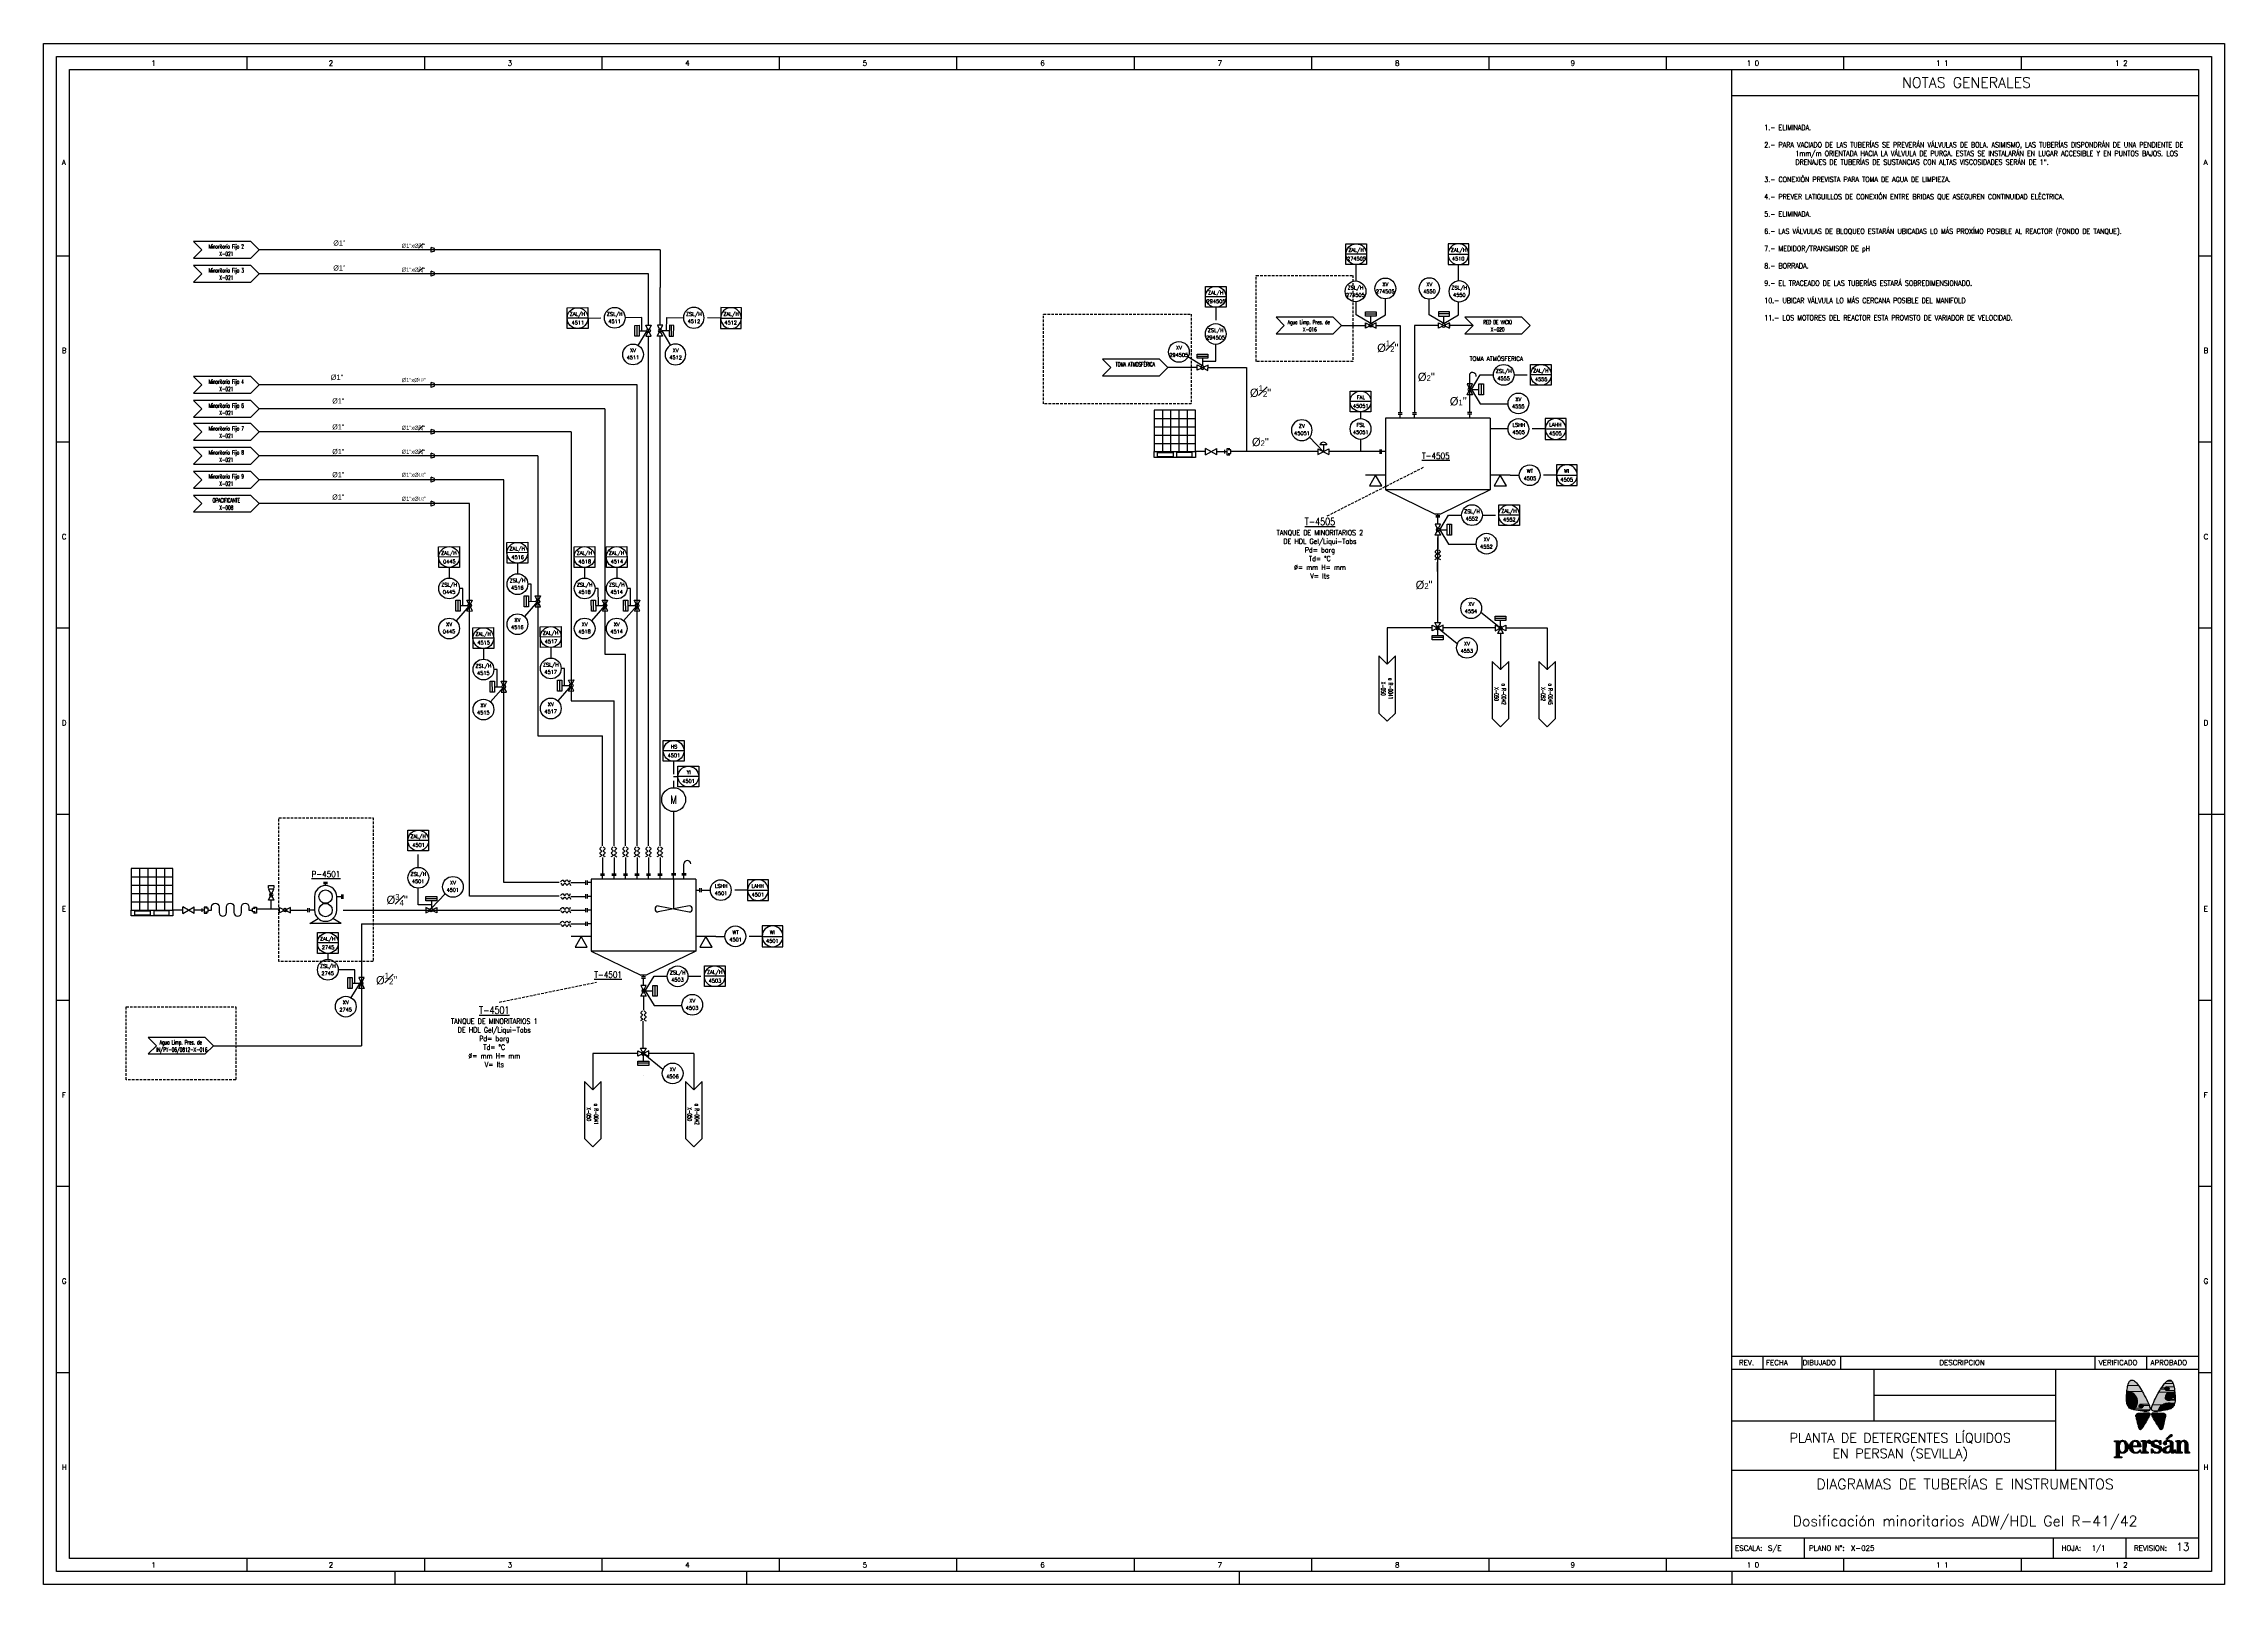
# Model space of a CAD drawing. Header units: millimetres. Extents: x 26 to 446, y 12 to 308.
import ezdxf
from ezdxf.enums import TextEntityAlignment as Align

# ---------------------------------------------------------------- set-up
doc = ezdxf.new("R2010")
doc.units = ezdxf.units.MM
doc.linetypes.add('TRAZOS', pattern=[0.75, 0.5, -0.25])
for name, color, linetype in [('CAJETIN', 1, 'Continuous'), ('CONEXION INTRUMENTOS', 1, 'Continuous'), ('EQUIPOS', 5, 'Continuous'), ('EQUIPOS 02', 1, 'Continuous'), ('FORMATO', 7, 'Continuous'), ('INSTRUMENTOS', 1, 'Continuous'), ('TEX', 7, 'Continuous'), ('TEX EQUIPOS', 6, 'Continuous'), ('TEXTO-VALVULAS Y ACCESORIOS', 7, 'Continuous'), ('TUBERIA', 5, 'Continuous'), ('VALVULAS Y ACCESORIOS', 1, 'Continuous')]:
    doc.layers.add(name, color=color, linetype=linetype)
doc.layers.add('TUBERÍA2', color=1, linetype='TRAZOS', true_color=0xff0000)
doc.styles.add('PY', font='ROMANS.shx')
doc.styles.add('PY1', font='ROMANS.shx', dxfattribs={"width": 0.8})
doc.linetypes.add('SEÑAL_MECANICA2', pattern='A,4.411183,["o",PY,S=4.130212,R=360,X=0,Y=-1.374288],0.588817,-0.374158,["o",PY,S=2,R=360,X=0,Y=-0.688262],-2.183682', length=7.55784)

# ---------------------------------------------------------------- blocks, each defined once
blk = doc.blocks.new('SEÑAL CIR')
at = {"color": 1}
blk.add_circle((0, 5.7), 5.7, dxfattribs=at)
at = {"layer": 'INSTRUMENTOS', "linetype": 'Continuous', "style": 'PY', "flags": 4}
for p in [(0.1, 2.9), (0.2, 6.9)]:
    blk.add_attdef('---', text='', height=2, dxfattribs=at).set_placement(p, align=Align.CENTER)
blk = doc.blocks.new('SEÑAL CIRCU MARCO')
at = {"color": 1, "linetype": 'Continuous', "ltscale": 0.5}
blk.add_line((5.7, 5.7), (-5.7, 5.7), dxfattribs=at)
at = {"color": 1, "flags": 128}
blk.add_lwpolyline([(5.7, 0), (-5.7, 0), (-5.7, 11.4), (5.7, 11.4)], close=True, dxfattribs=at)
at = {"color": 1}
blk.add_circle((0, 5.7), 5.7, dxfattribs=at)
at = {"style": 'PY'}
for tag, p in [('XXX', (0.2, 8)), ('YYY', (0.1, 3.2))]:
    blk.add_attdef(tag, text='', height=2, dxfattribs=at).set_placement(p, align=Align.MIDDLE)
blk = doc.blocks.new('VALV GLOB-V')
at = {"layer": 'INSTRUMENTOS', "color": 1, "flags": 128}
blk.add_lwpolyline([(5.7, -1.4), (5.7, 1.4), (0, -1.4), (0, 1.4)], close=True, dxfattribs=at)
at = {"layer": 'INSTRUMENTOS', "color": 1}
blk.add_circle((2.9, 0), 0.95, dxfattribs=at)
at = {"layer": 'INSTRUMENTOS', "color": 7, "linetype": 'SEÑAL_MECANICA2', "style": 'PY'}
blk.add_attdef('REF.', text='', height=2, dxfattribs=at).set_placement((3, -3.4), align=Align.MIDDLE)
blk = doc.blocks.new('VALVULA DE CONTROL')
at = {"layer": 'VALVULAS Y ACCESORIOS'}
for p, q in [((0, 1.3), (5.3, -1.3)), ((0, -1.3), (5.3, 1.3)), ((0, 1.3), (0, -1.3)), ((4.4, 3.3), (0.9, 3.3)), ((2.7, 3.3), (2.7, 0)), ((5.3, 1.3), (5.3, -1.3))]:
    blk.add_line(p, q, dxfattribs=at)
blk.add_arc((2.7, 2.6), 1.93, 22.9957, 157.0043, dxfattribs=at)
at = {"layer": 'TEXTO-VALVULAS Y ACCESORIOS', "linetype": 'SEÑAL_MECANICA2', "style": 'PY1', "width": 0.8}
blk.add_attdef('REF.', text='', height=2, dxfattribs=at).set_placement((2.9, -3.1), align=Align.MIDDLE)
blk = doc.blocks.new('BANDERA DE FLUJO')
at = {"layer": 'TEX', "color": 1, "ltscale": 0.1, "flags": 128}
blk.add_lwpolyline([(-4, 4), (-31.5, 4), (-27.5, 0), (-31.5, -4), (-4, -4), (0, 0)], close=True, dxfattribs=at)
at = {"layer": 'TEX', "style": 'PY1', "width": 0.8}
for tag, p in [('ETIQUETA-LINEA-1', (-15.7, 0.6)), ('ETIQUETA-LINEA-2', (-15.7, -2.9))]:
    blk.add_attdef(tag, text='', height=2, dxfattribs=at).set_placement(p, align=Align.CENTER)
blk = doc.blocks.new('MARCO-A1')
at = {"layer": 'FORMATO', "color": 5}
for p, q in [((78.42, 589), (78.42, 584)), ((146.83, 589), (146.83, 584)), ((215.25, 589), (215.25, 584)), ((283.67, 589), (283.67, 584)), ((352.08, 589), (352.08, 584)), ((420.5, 589), (420.5, 584)), ((488.92, 589), (488.92, 584)), ((557.33, 589), (557.33, 584)), ((625.75, 589), (625.75, 584)), ((694.17, 589), (694.17, 584)), ((762.58, 589), (762.58, 584)), ((5, 512.25), (10, 512.25)), ((831, 512.25), (836, 512.25)), ((5, 440.5), (10, 440.5)), ((831, 440.5), (836, 440.5)), ((5, 368.75), (10, 368.75)), ((831, 368.75), (836, 368.75)), ((5, 297), (10, 297)), ((831, 297), (836, 297)), ((5, 225.25), (10, 225.25)), ((831, 225.25), (836, 225.25)), ((5, 153.5), (10, 153.5)), ((831, 153.5), (836, 153.5)), ((5, 81.75), (10, 81.75)), ((831, 81.75), (836, 81.75)), ((78.42, 10), (78.42, 5)), ((146.83, 10), (146.83, 5)), ((215.25, 10), (215.25, 5)), ((283.67, 10), (283.67, 5)), ((352.08, 10), (352.08, 5)), ((420.5, 10), (420.5, 5)), ((488.92, 10), (488.92, 5)), ((557.33, 10), (557.33, 5)), ((625.75, 10), (625.75, 5)), ((694.17, 10), (694.17, 5)), ((762.58, 10), (762.58, 5))]:
    blk.add_line(p, q, dxfattribs=at)
at = {"layer": 'FORMATO', "color": 1, "linetype": 'Continuous'}
for p, q in [((836, 297), (841, 297)), ((135.5, 5), (135.5, 0)), ((271, 5), (271, 0)), ((461, 5), (461, 0)), ((651, 5), (651, 0))]:
    blk.add_line(p, q, dxfattribs=at)
at = {"layer": 'FORMATO', "color": 1}
blk.add_lwpolyline([(0, 594), (841, 594), (841, 0), (0, 0)], close=True, dxfattribs=at)
at = {"layer": 'FORMATO', "color": 5}
blk.add_lwpolyline([(5, 589), (836, 589), (836, 5), (5, 5)], close=True, dxfattribs=at)
at = {"layer": 'FORMATO', "color": 8, "linetype": 'Continuous'}
blk.add_lwpolyline([(10, 584), (831, 584), (831, 10), (10, 10)], close=True, dxfattribs=at)
at = {"layer": 'FORMATO', "color": 1, "style": 'PY'}
for s, p in [('1', (41.52, 585.5)), ('2', (109.93, 585.5)), ('3', (178.99, 585.5)), ('4', (247.4, 585.5)), ('5', (315.82, 585.5)), ('6', (384.34, 585.5)), ('7', (452.75, 585.5)), ('8', (521.17, 585.5)), ('9', (588.85, 585.5)), ('1 0', (656.77, 585.5)), ('1 1', (729.83, 585.5)), ('1 2', (798.88, 585.5)), ('A', (7, 547.25)), ('A', (833, 547.25)), ('B', (7, 474.67)), ('B', (833, 474.67)), ('C', (7, 402.92)), ('C', (833, 402.92)), ('D', (7, 331.17)), ('D', (833, 331.17)), ('E', (7, 259.42)), ('E', (833, 259.42)), ('F', (7, 187.67)), ('F', (833, 187.67)), ('G', (7, 115.92)), ('G', (833, 115.92)), ('H', (7, 44.17)), ('H', (833, 44.17)), ('1', (41.52, 6.5)), ('2', (109.93, 6.5)), ('3', (178.99, 6.5)), ('4', (247.4, 6.5)), ('5', (315.82, 6.5)), ('6', (384.34, 6.5)), ('7', (452.75, 6.5)), ('8', (521.17, 6.5)), ('9', (588.85, 6.5)), ('1 0', (656.77, 6.5)), ('1 1', (729.83, 6.5)), ('1 2', (798.88, 6.5))]:
    blk.add_text(s, height=2, dxfattribs=at).set_placement(p)
blk = doc.blocks.new('Simbolo persan')
at = {"layer": 'CAJETIN', "true_color": 0x0080ad, "transparency": 33554559}
h = blk.add_hatch(color=144, dxfattribs=at)
h.paths.add_polyline_path([(3046.77, 1411.45), (3046.51, 1411.37), (3046.26, 1411.5), (3046.17, 1411.62), (3046.17, 1411.92), (3046.26, 1412.05), (3046.34, 1412.09), (3046.39, 1412.13), (3046.47, 1412.13), (3046.56, 1412.17), (3046.6, 1412.13), (3046.72, 1412.13), (3046.85, 1412), (3046.89, 1411.92), (3046.89, 1411.88), (3046.94, 1411.88), (3046.94, 1411.67), (3046.89, 1411.62), (3046.85, 1411.54)])
h.paths.add_polyline_path([(3048.25, 1411.33), (3048.25, 1411.54), (3048.21, 1411.62), (3048.21, 1411.71), (3048.16, 1411.79), (3048.16, 1411.88), (3048.12, 1411.92), (3048.12, 1412), (3048.08, 1412.09), (3048.08, 1412.13), (3048.04, 1412.13), (3048.04, 1412.17), (3047.95, 1412.34), (3047.95, 1412.39), (3047.91, 1412.47), (3047.87, 1412.6), (3047.74, 1412.85), (3047.66, 1412.98), (3047.57, 1413.19), (3047.49, 1413.36), (3047.4, 1413.49), (3047.27, 1413.78), (3047.23, 1413.78), (3047.11, 1413.99), (3047.11, 1414.04), (3047.06, 1414.16), (3046.98, 1414.25), (3046.85, 1414.5), (3046.81, 1414.54), (3046.81, 1414.63), (3046.68, 1414.8), (3046.64, 1414.84), (3046.51, 1415.05), (3046.47, 1415.14), (3046.34, 1415.31), (3046.22, 1415.56), (3046.05, 1415.77), (3045.92, 1415.98), (3045.67, 1416.24), (3045.62, 1416.32), (3045.5, 1416.45), (3045.45, 1416.45), (3045.33, 1416.58), (3045.2, 1416.66), (3045.16, 1416.7), (3045.07, 1416.75), (3044.99, 1416.75), (3044.95, 1416.79), (3044.65, 1416.79), (3044.61, 1416.75), (3044.57, 1416.75), (3044.48, 1416.7), (3044.44, 1416.66), (3044.4, 1416.58), (3044.35, 1416.58), (3044.18, 1416.32), (3044.18, 1416.24), (3044.1, 1416.03), (3044.06, 1415.98), (3043.97, 1415.56), (3043.93, 1415.48), (3043.93, 1415.31), (3043.89, 1415.14), (3043.89, 1415.05), (3043.85, 1414.84), (3043.85, 1414.8), (3043.8, 1414.63), (3043.8, 1414.59), (3044.14, 1414.59), (3044.23, 1414.54), (3044.31, 1414.54), (3044.52, 1414.5), (3044.69, 1414.42), (3044.73, 1414.42), (3044.99, 1414.25), (3045.16, 1414.16), (3045.29, 1414.04), (3045.29, 1413.99), (3045.5, 1413.78), (3045.67, 1413.49), (3045.71, 1413.36), (3045.79, 1413.19), (3045.84, 1412.98), (3045.88, 1412.85), (3045.88, 1412.34), (3045.84, 1412.17), (3045.84, 1412.09), (3045.79, 1412.05), (3045.75, 1411.92), (3045.75, 1411.84), (3045.71, 1411.84), (3045.71, 1411.75), (3045.67, 1411.71), (3045.67, 1411.67), (3045.62, 1411.62), (3045.54, 1411.5), (3045.5, 1411.41), (3045.37, 1411.28), (3045.33, 1411.2), (3045.2, 1411.07), (3045.24, 1411.07), (3045.33, 1411.03), (3045.45, 1411.03), (3045.79, 1410.95), (3046, 1410.9), (3046.39, 1410.86), (3046.85, 1410.78), (3047.06, 1410.78), (3047.23, 1410.73), (3047.7, 1410.73), (3047.78, 1410.78), (3047.91, 1410.78), (3048.08, 1410.86), (3048.21, 1410.99), (3048.21, 1411.03), (3048.25, 1411.03), (3048.25, 1411.2), (3048.29, 1411.28)], flags=0)
h = blk.add_hatch(color=144, dxfattribs=at)
h.paths.add_polyline_path([(3050.2, 1414.84), (3050.15, 1414.76), (3050.07, 1414.63), (3049.9, 1414.29), (3049.86, 1414.25), (3049.86, 1414.21), (3049.82, 1414.12), (3049.77, 1414.12), (3049.73, 1413.99), (3049.6, 1413.78), (3049.56, 1413.66), (3049.52, 1413.57), (3049.39, 1413.36), (3049.35, 1413.27), (3049.35, 1413.23), (3049.31, 1413.23), (3049.31, 1413.15), (3049.26, 1413.11), (3049.22, 1413.02), (3049.18, 1412.98), (3049.18, 1412.94), (3049.14, 1412.89), (3049.1, 1412.72), (3048.97, 1412.47), (3048.88, 1412.34), (3048.88, 1412.3), (3048.84, 1412.26), (3048.84, 1412.17), (3048.76, 1412.05), (3048.71, 1411.88), (3048.71, 1411.84), (3048.67, 1411.75), (3048.63, 1411.62), (3048.63, 1411.54), (3048.59, 1411.45), (3048.59, 1411.16), (3048.63, 1411.12), (3048.63, 1411.03), (3048.71, 1410.9), (3048.76, 1410.9), (3048.93, 1410.82), (3048.97, 1410.78), (3049.1, 1410.78), (3049.14, 1410.73), (3049.65, 1410.73), (3049.73, 1410.78), (3049.86, 1410.78), (3049.86, 1410.9), (3049.9, 1410.9), (3049.9, 1411.03), (3049.94, 1411.12), (3049.94, 1411.16), (3050.03, 1411.28), (3050.03, 1411.37), (3050.2, 1411.54), (3050.24, 1411.62), (3050.32, 1411.75), (3050.45, 1411.84), (3050.53, 1411.88), (3050.75, 1412.05), (3050.96, 1412.17), (3051.25, 1412.26), (3051.38, 1412.3), (3051.47, 1412.3), (3051.76, 1412.34), (3052.19, 1412.34), (3052.4, 1412.3), (3052.48, 1412.26), (3052.61, 1412.22), (3052.82, 1412.13), (3052.91, 1412.09), (3052.95, 1412.05), (3052.95, 1412.09), (3052.99, 1412.13), (3052.99, 1412.22), (3053.03, 1412.26), (3053.03, 1412.34), (3053.08, 1412.47), (3053.08, 1412.55), (3053.12, 1412.72), (3053.12, 1413.27), (3053.03, 1413.32), (3053.03, 1413.36), (3052.95, 1413.4), (3052.82, 1413.49), (3052.61, 1413.49), (3052.57, 1413.4), (3052.52, 1413.36), (3052.52, 1413.32), (3052.48, 1413.27), (3052.44, 1413.19), (3052.4, 1413.15), (3052.4, 1413.11), (3052.36, 1413.11), (3052.31, 1413.02), (3052.23, 1412.98), (3052.19, 1412.94), (3052.1, 1412.89), (3051.76, 1412.89), (3051.38, 1413.02), (3051.25, 1413.15), (3051.21, 1413.23), (3051.21, 1413.36), (3051.25, 1413.57), (3051.25, 1413.66), (3051.3, 1413.78), (3051.38, 1413.99), (3051.47, 1414.12), (3051.59, 1414.25), (3051.68, 1414.29), (3052.06, 1414.29), (3052.19, 1414.25), (3052.31, 1414.25), (3052.44, 1414.29), (3052.61, 1414.29), (3052.99, 1414.54), (3053.03, 1414.63), (3053.03, 1414.88), (3052.99, 1414.97), (3052.99, 1415.14), (3052.95, 1415.26), (3052.95, 1415.43), (3052.91, 1415.48), (3052.91, 1415.52), (3052.86, 1415.65), (3052.86, 1415.73), (3052.82, 1415.9), (3052.74, 1416.11), (3052.69, 1416.24), (3052.65, 1416.28), (3052.57, 1416.45), (3052.57, 1416.49), (3052.31, 1416.75), (3052.23, 1416.75), (3052.19, 1416.79), (3051.97, 1416.79), (3051.89, 1416.75), (3051.85, 1416.75), (3051.72, 1416.7), (3051.68, 1416.66), (3051.55, 1416.58), (3051.09, 1416.11), (3050.92, 1415.9), (3050.79, 1415.73), (3050.75, 1415.65), (3050.66, 1415.52), (3050.62, 1415.52), (3050.62, 1415.48), (3050.58, 1415.43), (3050.49, 1415.31), (3050.45, 1415.22), (3050.37, 1415.14), (3050.37, 1415.05), (3050.32, 1415.05), (3050.24, 1414.88)])
h.paths.add_polyline_path([(3051.42, 1414.76), (3051.34, 1414.84), (3051.25, 1414.88), (3051.21, 1414.97), (3051.21, 1415.05), (3051.17, 1415.14), (3051.21, 1415.18), (3051.21, 1415.31), (3051.3, 1415.43), (3051.42, 1415.48), (3051.59, 1415.52), (3051.68, 1415.48), (3051.72, 1415.48), (3051.8, 1415.43), (3051.85, 1415.39), (3051.93, 1415.26), (3051.97, 1415.14), (3051.93, 1414.97), (3051.89, 1414.88), (3051.85, 1414.88), (3051.8, 1414.8), (3051.72, 1414.76)], flags=0)
at = {"layer": 'CAJETIN', "true_color": 0xa3cbc0, "transparency": 33554559}
for points in [[(3051.68, 1415.48), (3051.59, 1415.52), (3051.42, 1415.48), (3051.3, 1415.43), (3051.3, 1415.39), (3051.21, 1415.31), (3051.21, 1415.18), (3051.17, 1415.14), (3051.21, 1415.05), (3051.21, 1414.97), (3051.25, 1414.88), (3051.3, 1414.88), (3051.34, 1414.84), (3051.34, 1414.8), (3051.42, 1414.76), (3051.72, 1414.76), (3051.8, 1414.8), (3051.8, 1414.84), (3051.89, 1414.88), (3051.93, 1414.97), (3051.93, 1415.05), (3051.97, 1415.14), (3051.93, 1415.18), (3051.93, 1415.31), (3051.85, 1415.39), (3051.85, 1415.43), (3051.72, 1415.48)], [(3044.14, 1414.59), (3043.8, 1414.59), (3043.8, 1414.25), (3043.76, 1414.16), (3043.76, 1412.72), (3043.8, 1412.6), (3043.8, 1412.47), (3043.85, 1412.34), (3043.85, 1412.3), (3043.89, 1412.09), (3043.93, 1411.96), (3044.1, 1411.71), (3044.14, 1411.62), (3044.35, 1411.41), (3044.4, 1411.41), (3044.52, 1411.33), (3044.57, 1411.28), (3044.73, 1411.2), (3044.82, 1411.2), (3044.95, 1411.16), (3044.99, 1411.12), (3045.12, 1411.12), (3045.16, 1411.07), (3045.2, 1411.07), (3045.2, 1411.12), (3045.24, 1411.12), (3045.24, 1411.16), (3045.29, 1411.2), (3045.33, 1411.2), (3045.41, 1411.28), (3045.41, 1411.33), (3045.5, 1411.41), (3045.58, 1411.54), (3045.67, 1411.71), (3045.71, 1411.84), (3045.75, 1411.84), (3045.84, 1412.09), (3045.88, 1412.3), (3045.88, 1412.85), (3045.79, 1413.19), (3045.71, 1413.36), (3045.67, 1413.49), (3045.58, 1413.66), (3045.5, 1413.78), (3045.41, 1413.87), (3045.29, 1414.04), (3045.16, 1414.16), (3044.99, 1414.25), (3044.95, 1414.29), (3044.52, 1414.5), (3044.31, 1414.54)], [(3046.6, 1412.13), (3046.56, 1412.17), (3046.51, 1412.13), (3046.39, 1412.13), (3046.3, 1412.09), (3046.26, 1412.05), (3046.26, 1412), (3046.22, 1411.92), (3046.17, 1411.92), (3046.17, 1411.62), (3046.26, 1411.54), (3046.26, 1411.5), (3046.43, 1411.41), (3046.47, 1411.41), (3046.51, 1411.37), (3046.56, 1411.37), (3046.64, 1411.41), (3046.68, 1411.41), (3046.77, 1411.45), (3046.85, 1411.54), (3046.89, 1411.62), (3046.94, 1411.67), (3046.94, 1411.88), (3046.89, 1411.92), (3046.85, 1412), (3046.72, 1412.13)], [(3052.19, 1412.34), (3051.59, 1412.34), (3051.47, 1412.3), (3051.34, 1412.3), (3051.25, 1412.26), (3051.13, 1412.22), (3050.96, 1412.17), (3050.92, 1412.13), (3050.75, 1412.05), (3050.53, 1411.92), (3050.53, 1411.88), (3050.37, 1411.75), (3050.32, 1411.75), (3050.24, 1411.62), (3050.2, 1411.54), (3050.15, 1411.54), (3050.07, 1411.37), (3050.03, 1411.37), (3049.98, 1411.28), (3049.94, 1411.16), (3049.94, 1411.07), (3049.9, 1411.03), (3049.9, 1410.99), (3049.86, 1410.9), (3049.86, 1410.78), (3050.07, 1410.82), (3050.28, 1410.82), (3050.32, 1410.86), (3050.7, 1410.9), (3050.79, 1410.9), (3051.3, 1410.99), (3051.51, 1411.03), (3051.85, 1411.12), (3051.97, 1411.16), (3052.27, 1411.28), (3052.4, 1411.37), (3052.44, 1411.37), (3052.65, 1411.54), (3052.74, 1411.62), (3052.78, 1411.75), (3052.82, 1411.75), (3052.91, 1411.88), (3052.91, 1411.92), (3052.95, 1412.05), (3052.91, 1412.09), (3052.74, 1412.17), (3052.48, 1412.26), (3052.4, 1412.3), (3052.27, 1412.3)], [(3053.08, 1414.54), (3053.03, 1414.59), (3052.99, 1414.54), (3052.95, 1414.54), (3052.86, 1414.46), (3052.78, 1414.42), (3052.74, 1414.38), (3052.61, 1414.29), (3052.44, 1414.29), (3052.31, 1414.25), (3052.19, 1414.25), (3052.1, 1414.29), (3051.68, 1414.29), (3051.68, 1414.25), (3051.59, 1414.25), (3051.47, 1414.12), (3051.38, 1413.99), (3051.34, 1413.87), (3051.3, 1413.82), (3051.3, 1413.78), (3051.25, 1413.66), (3051.25, 1413.57), (3051.21, 1413.49), (3051.21, 1413.23), (3051.25, 1413.19), (3051.25, 1413.15), (3051.3, 1413.15), (3051.3, 1413.11), (3051.34, 1413.11), (3051.38, 1413.02), (3051.42, 1413.02), (3051.51, 1412.98), (3051.55, 1412.98), (3051.64, 1412.94), (3051.68, 1412.94), (3051.76, 1412.89), (3052.1, 1412.89), (3052.19, 1412.94), (3052.23, 1412.98), (3052.27, 1412.98), (3052.31, 1413.02), (3052.36, 1413.11), (3052.4, 1413.11), (3052.4, 1413.15), (3052.44, 1413.15), (3052.44, 1413.23), (3052.48, 1413.27), (3052.52, 1413.36), (3052.65, 1413.49), (3052.82, 1413.49), (3052.95, 1413.4), (3053.03, 1413.32), (3053.12, 1413.27), (3053.12, 1413.99), (3053.08, 1414.12)], [(3050.11, 1410.44), (3049.82, 1410.48), (3049.82, 1410.14), (3049.86, 1410.06), (3049.86, 1409.97), (3049.9, 1409.85), (3049.9, 1409.72), (3049.94, 1409.63), (3049.94, 1409.59), (3049.98, 1409.55), (3050.03, 1409.42), (3050.03, 1409.38), (3050.07, 1409.29), (3050.15, 1409.17), (3050.2, 1409.13), (3050.28, 1409), (3050.62, 1408.66), (3050.83, 1408.53), (3050.87, 1408.49), (3050.96, 1408.49), (3050.96, 1408.53), (3051, 1408.66), (3051, 1408.79), (3051.04, 1408.83), (3051.09, 1409), (3051.09, 1409.13), (3051.13, 1409.17), (3051.13, 1409.29), (3051.17, 1409.38), (3051.17, 1409.42), (3051.21, 1409.55), (3051.21, 1409.63), (3051.25, 1409.72), (3051.25, 1410.14), (3051.21, 1410.18), (3051.21, 1410.23), (3051.13, 1410.27), (3051.04, 1410.35), (3050.92, 1410.4), (3050.66, 1410.4), (3050.49, 1410.44)]]:
    blk.add_hatch(color=9, dxfattribs=at).paths.add_polyline_path(points)
at = {"layer": 'CAJETIN', "true_color": 0x0080ad, "transparency": 33554559}
h = blk.add_hatch(color=144, dxfattribs=at)
h.paths.add_polyline_path([(3053.12, 1413.27), (3053.12, 1413.27), (3053.12, 1413.27)], flags=0)
h.paths.add_polyline_path([(3053.12, 1413.27), (3053.12, 1413.27), (3053.12, 1413.27)], flags=0)
h.paths.add_polyline_path([(3053.12, 1413.27), (3053.12, 1413.27), (3053.12, 1413.27)], flags=0)
h.paths.add_polyline_path([(3053.12, 1413.27), (3052.48, 1413.27), (3053.12, 1413.27)], flags=0)
for points in [[(3048.08, 1410.48), (3047.11, 1410.48), (3046.89, 1410.44), (3046.26, 1410.44), (3046.13, 1410.4), (3046, 1410.4), (3045.75, 1410.31), (3045.71, 1410.27), (3045.67, 1410.18), (3045.62, 1410.14), (3045.58, 1410.01), (3045.58, 1409.8), (3045.62, 1409.72), (3045.62, 1409.68), (3045.67, 1409.55), (3045.67, 1409.51), (3045.71, 1409.29), (3045.79, 1409.04), (3045.79, 1409), (3045.84, 1408.74), (3045.92, 1408.45), (3045.96, 1408.32), (3045.96, 1408.24), (3046, 1408.07), (3046.05, 1408.02), (3046.05, 1407.94), (3046.09, 1407.81), (3046.09, 1407.77), (3046.13, 1407.69), (3046.13, 1407.6), (3046.17, 1407.56), (3046.17, 1407.47), (3046.22, 1407.39), (3046.26, 1407.35), (3046.26, 1407.31), (3046.3, 1407.31), (3046.34, 1407.26), (3046.43, 1407.22), (3046.51, 1407.26), (3046.56, 1407.31), (3046.6, 1407.31), (3046.64, 1407.35), (3046.64, 1407.39), (3046.77, 1407.52), (3046.77, 1407.56), (3046.81, 1407.6), (3046.85, 1407.69), (3046.94, 1407.77), (3046.94, 1407.81), (3047.02, 1407.94), (3047.06, 1408.02), (3047.11, 1408.07), (3047.23, 1408.32), (3047.32, 1408.45), (3047.53, 1408.74), (3047.66, 1409), (3047.66, 1409.04), (3047.83, 1409.29), (3047.95, 1409.51), (3047.95, 1409.55), (3048.04, 1409.68), (3048.08, 1409.72), (3048.12, 1409.8), (3048.12, 1409.85), (3048.21, 1410.01), (3048.25, 1410.14), (3048.25, 1410.18), (3048.29, 1410.27), (3048.25, 1410.31), (3048.25, 1410.35), (3048.21, 1410.4), (3048.21, 1410.44), (3048.12, 1410.44)], [(3049.82, 1410.48), (3048.76, 1410.48), (3048.67, 1410.44), (3048.67, 1410.4), (3048.59, 1410.31), (3048.59, 1410.14), (3048.8, 1409.72), (3048.88, 1409.59), (3048.97, 1409.38), (3049.01, 1409.38), (3049.1, 1409.17), (3049.22, 1409), (3049.31, 1408.83), (3049.43, 1408.66), (3049.48, 1408.58), (3049.48, 1408.53), (3049.52, 1408.49), (3049.6, 1408.32), (3049.69, 1408.24), (3049.73, 1408.15), (3049.82, 1408.02), (3049.86, 1407.94), (3049.9, 1407.9), (3049.94, 1407.77), (3049.98, 1407.73), (3049.98, 1407.69), (3050.03, 1407.6), (3050.07, 1407.56), (3050.11, 1407.56), (3050.11, 1407.47), (3050.15, 1407.47), (3050.15, 1407.43), (3050.2, 1407.39), (3050.2, 1407.35), (3050.24, 1407.35), (3050.32, 1407.26), (3050.45, 1407.22), (3050.53, 1407.26), (3050.66, 1407.39), (3050.66, 1407.47), (3050.7, 1407.47), (3050.7, 1407.56), (3050.75, 1407.6), (3050.75, 1407.73), (3050.79, 1407.77), (3050.79, 1407.9), (3050.83, 1407.94), (3050.83, 1408.02), (3050.87, 1408.15), (3050.87, 1408.24), (3050.92, 1408.32), (3050.96, 1408.49), (3050.87, 1408.49), (3050.79, 1408.58), (3050.62, 1408.66), (3050.28, 1409), (3050.15, 1409.17), (3050.03, 1409.38), (3049.94, 1409.59), (3049.9, 1409.72), (3049.9, 1409.8), (3049.86, 1409.89), (3049.86, 1410.06), (3049.82, 1410.14)]]:
    blk.add_hatch(color=144, dxfattribs=at).paths.add_polyline_path(points)
at = {"layer": 'CAJETIN', "transparency": 33554559}
h = blk.add_hatch(color=256, dxfattribs=at)
h.paths.add_polyline_path([(3043.21, 1402.94), (3042.96, 1402.86), (3042.87, 1402.86), (3042.83, 1402.9), (3042.74, 1402.9), (3042.62, 1403.03), (3042.58, 1403.03), (3042.58, 1403.07), (3042.53, 1403.11), (3042.49, 1403.2), (3042.41, 1403.33), (3042.41, 1403.45), (3042.36, 1403.58), (3042.36, 1404.21), (3042.41, 1404.26), (3042.45, 1404.43), (3042.45, 1404.47), (3042.49, 1404.55), (3042.49, 1404.64), (3042.53, 1404.68), (3042.53, 1404.72), (3042.58, 1404.76), (3042.62, 1404.85), (3042.66, 1404.85), (3042.7, 1404.89), (3042.87, 1404.98), (3043.08, 1404.98), (3043.34, 1404.85), (3043.34, 1404.81), (3043.42, 1404.72), (3043.46, 1404.6), (3043.51, 1404.43), (3043.55, 1404.3), (3043.55, 1403.45), (3043.46, 1403.2), (3043.46, 1403.16), (3043.42, 1403.11), (3043.38, 1403.03), (3043.34, 1403.03)])
h.paths.add_polyline_path([(3043.59, 1402.86), (3043.76, 1403.03), (3043.8, 1403.03), (3043.85, 1403.11), (3043.89, 1403.16), (3043.89, 1403.2), (3043.97, 1403.33), (3044.01, 1403.45), (3044.01, 1403.49), (3044.06, 1403.58), (3044.06, 1403.66), (3044.1, 1403.83), (3044.1, 1404.13), (3044.06, 1404.21), (3044.06, 1404.3), (3044.01, 1404.43), (3043.93, 1404.6), (3043.85, 1404.72), (3043.8, 1404.81), (3043.72, 1404.89), (3043.63, 1404.93), (3043.51, 1405.06), (3043.42, 1405.06), (3043.34, 1405.1), (3043.34, 1405.15), (3043.17, 1405.15), (3043, 1405.19), (3042.91, 1405.15), (3042.74, 1405.15), (3042.74, 1405.1), (3042.66, 1405.06), (3042.62, 1405.06), (3042.53, 1405.02), (3042.53, 1404.98), (3042.41, 1404.85), (3042.36, 1404.76), (3042.32, 1404.72), (3042.32, 1405.1), (3041.47, 1405.1), (3041.47, 1404.89), (3041.69, 1404.89), (3041.77, 1404.85), (3041.86, 1404.76), (3041.86, 1402.1), (3041.81, 1402.1), (3041.81, 1402.06), (3041.73, 1402.06), (3041.69, 1402.01), (3041.47, 1402.01), (3041.47, 1401.8), (3042.15, 1401.8), (3042.83, 1401.84), (3042.83, 1402.01), (3042.58, 1402.01), (3042.53, 1402.06), (3042.45, 1402.06), (3042.36, 1402.14), (3042.36, 1403.03), (3042.41, 1403.03), (3042.41, 1402.99), (3042.45, 1402.9), (3042.49, 1402.9), (3042.49, 1402.86), (3042.53, 1402.86), (3042.53, 1402.82), (3042.66, 1402.78), (3042.66, 1402.73), (3042.74, 1402.73), (3042.83, 1402.69), (3043.25, 1402.69), (3043.34, 1402.73), (3043.38, 1402.73), (3043.42, 1402.78), (3043.55, 1402.82), (3043.55, 1402.86)], flags=0)
h = blk.add_hatch(color=256, dxfattribs=at)
h.paths.add_polyline_path([(3044.35, 1404.17), (3044.31, 1404.13), (3044.31, 1403.79), (3044.35, 1403.66), (3044.35, 1403.62), (3044.4, 1403.54), (3044.44, 1403.41), (3044.44, 1403.37), (3044.48, 1403.24), (3044.52, 1403.24), (3044.57, 1403.11), (3044.78, 1402.9), (3044.82, 1402.9), (3044.82, 1402.86), (3044.86, 1402.86), (3044.9, 1402.82), (3045.03, 1402.78), (3045.03, 1402.73), (3045.16, 1402.73), (3045.24, 1402.69), (3045.71, 1402.69), (3045.75, 1402.73), (3045.92, 1402.73), (3045.92, 1402.78), (3046.05, 1402.82), (3046.13, 1402.86), (3046.13, 1402.9), (3046.3, 1402.99), (3046.34, 1403.03), (3046.43, 1403.16), (3046.47, 1403.2), (3046.47, 1403.24), (3046.39, 1403.33), (3046.34, 1403.33), (3046.3, 1403.28), (3046.3, 1403.24), (3046.26, 1403.24), (3046.26, 1403.2), (3046.22, 1403.16), (3046.17, 1403.16), (3046.09, 1403.03), (3045.92, 1402.94), (3045.58, 1402.86), (3045.5, 1402.86), (3045.41, 1402.9), (3045.37, 1402.9), (3045.24, 1402.99), (3045.2, 1402.99), (3045.12, 1403.07), (3045.12, 1403.11), (3045.03, 1403.24), (3044.99, 1403.37), (3044.95, 1403.41), (3044.95, 1403.54), (3044.9, 1403.62), (3044.9, 1403.79), (3044.86, 1403.88), (3044.86, 1403.92), (3046.51, 1403.92), (3046.51, 1404.13), (3046.47, 1404.17), (3046.47, 1404.34), (3046.39, 1404.6), (3046.3, 1404.72), (3046.26, 1404.81), (3046.17, 1404.85), (3046.13, 1404.93), (3046.09, 1404.98), (3046.05, 1404.98), (3045.96, 1405.06), (3045.92, 1405.06), (3045.79, 1405.1), (3045.79, 1405.15), (3045.58, 1405.15), (3045.45, 1405.19), (3045.41, 1405.19), (3045.33, 1405.15), (3045.12, 1405.15), (3045.07, 1405.1), (3044.95, 1405.06), (3044.82, 1404.98), (3044.78, 1404.93), (3044.69, 1404.89), (3044.69, 1404.85), (3044.57, 1404.72), (3044.52, 1404.64), (3044.44, 1404.51), (3044.4, 1404.34), (3044.35, 1404.21)])
h.paths.add_polyline_path([(3044.86, 1404.13), (3044.86, 1404.21), (3044.9, 1404.34), (3044.9, 1404.51), (3044.95, 1404.64), (3044.99, 1404.72), (3045.03, 1404.76), (3045.07, 1404.85), (3045.12, 1404.89), (3045.24, 1404.93), (3045.33, 1404.98), (3045.58, 1404.98), (3045.67, 1404.93), (3045.88, 1404.72), (3045.92, 1404.6), (3045.92, 1404.47), (3045.96, 1404.34), (3045.96, 1404.13)], flags=0)
for points in [[(3048.16, 1405.19), (3048.04, 1405.19), (3047.91, 1405.15), (3047.74, 1405.06), (3047.61, 1404.93), (3047.53, 1404.76), (3047.49, 1404.72), (3047.44, 1404.6), (3047.44, 1404.55), (3047.4, 1404.51), (3047.4, 1405.15), (3046.85, 1405.15), (3046.72, 1405.1), (3046.6, 1405.1), (3046.6, 1404.93), (3046.68, 1404.93), (3046.81, 1404.89), (3046.89, 1404.89), (3046.94, 1404.85), (3046.94, 1404.72), (3046.98, 1404.64), (3046.98, 1403.45), (3046.94, 1403.41), (3046.94, 1402.99), (3046.89, 1402.99), (3046.85, 1402.94), (3046.68, 1402.94), (3046.6, 1402.9), (3046.6, 1402.73), (3047.91, 1402.73), (3047.91, 1402.9), (3047.83, 1402.94), (3047.61, 1402.94), (3047.57, 1402.99), (3047.53, 1402.99), (3047.53, 1403.03), (3047.49, 1403.07), (3047.49, 1403.2), (3047.44, 1403.28), (3047.44, 1403.62), (3047.49, 1403.83), (3047.49, 1403.92), (3047.53, 1404.13), (3047.53, 1404.3), (3047.57, 1404.34), (3047.57, 1404.43), (3047.61, 1404.51), (3047.61, 1404.55), (3047.66, 1404.6), (3047.7, 1404.72), (3047.74, 1404.76), (3047.78, 1404.85), (3047.87, 1404.93), (3047.91, 1404.93), (3048.04, 1404.98), (3047.99, 1404.89), (3047.99, 1404.68), (3048.08, 1404.6), (3048.12, 1404.6), (3048.12, 1404.55), (3048.33, 1404.55), (3048.38, 1404.6), (3048.42, 1404.6), (3048.46, 1404.64), (3048.46, 1404.68), (3048.5, 1404.72), (3048.5, 1404.98), (3048.46, 1404.98), (3048.42, 1405.02), (3048.42, 1405.06), (3048.38, 1405.1), (3048.33, 1405.1)], [(3049.6, 1405.19), (3049.31, 1405.19), (3049.22, 1405.15), (3049.18, 1405.15), (3048.93, 1405.06), (3048.88, 1405.02), (3048.84, 1405.02), (3048.84, 1404.98), (3048.8, 1404.98), (3048.8, 1404.93), (3048.71, 1404.89), (3048.67, 1404.85), (3048.67, 1404.81), (3048.63, 1404.72), (3048.59, 1404.68), (3048.59, 1404.26), (3048.63, 1404.21), (3048.63, 1404.17), (3048.67, 1404.17), (3048.67, 1404.13), (3048.71, 1404.05), (3048.88, 1403.96), (3048.93, 1403.92), (3049.05, 1403.88), (3049.1, 1403.88), (3049.22, 1403.83), (3049.31, 1403.79), (3049.35, 1403.79), (3049.56, 1403.75), (3049.69, 1403.71), (3049.86, 1403.62), (3049.98, 1403.54), (3050.07, 1403.41), (3050.11, 1403.37), (3050.11, 1403.2), (3050.07, 1403.11), (3049.9, 1402.94), (3049.56, 1402.86), (3049.39, 1402.9), (3049.26, 1402.94), (3049.1, 1402.99), (3048.93, 1403.16), (3048.84, 1403.28), (3048.8, 1403.37), (3048.76, 1403.49), (3048.71, 1403.58), (3048.55, 1403.58), (3048.55, 1402.69), (3048.71, 1402.69), (3048.71, 1402.78), (3048.8, 1402.82), (3048.8, 1402.86), (3048.93, 1402.86), (3049.01, 1402.82), (3049.05, 1402.82), (3049.18, 1402.73), (3049.31, 1402.69), (3049.86, 1402.69), (3049.94, 1402.73), (3049.98, 1402.73), (3050.11, 1402.82), (3050.2, 1402.86), (3050.24, 1402.86), (3050.24, 1402.9), (3050.32, 1402.94), (3050.37, 1403.03), (3050.45, 1403.11), (3050.49, 1403.2), (3050.49, 1403.28), (3050.53, 1403.37), (3050.53, 1403.66), (3050.49, 1403.71), (3050.49, 1403.79), (3050.45, 1403.79), (3050.45, 1403.83), (3050.37, 1403.92), (3050.37, 1403.96), (3050.28, 1404), (3050.15, 1404.05), (3049.98, 1404.13), (3049.94, 1404.17), (3049.82, 1404.17), (3049.73, 1404.21), (3049.65, 1404.21), (3049.6, 1404.26), (3049.43, 1404.3), (3049.31, 1404.34), (3049.22, 1404.34), (3049.18, 1404.38), (3049.1, 1404.43), (3049.05, 1404.47), (3049.05, 1404.51), (3049.01, 1404.6), (3049.01, 1404.81), (3049.1, 1404.89), (3049.18, 1404.93), (3049.31, 1404.98), (3049.65, 1404.98), (3049.73, 1404.93), (3049.86, 1404.89), (3049.98, 1404.76), (3050.03, 1404.68), (3050.11, 1404.6), (3050.15, 1404.51), (3050.2, 1404.38), (3050.37, 1404.38), (3050.37, 1405.15), (3050.2, 1405.15), (3050.2, 1405.1), (3050.15, 1405.02), (3050.03, 1405.02), (3049.98, 1405.06), (3049.86, 1405.1), (3049.82, 1405.1), (3049.73, 1405.15), (3049.65, 1405.15)], [(3052.48, 1406.29), (3052.4, 1406.33), (3052.31, 1406.29), (3052.23, 1406.29), (3052.23, 1406.25), (3052.14, 1406.2), (3052.1, 1406.16), (3052.1, 1406.12), (3052.02, 1406.08), (3051.89, 1405.95), (3051.85, 1405.87), (3051.68, 1405.7), (3051.64, 1405.7), (3051.55, 1405.57), (3051.47, 1405.48), (3051.42, 1405.48), (3051.42, 1405.44), (3051.68, 1405.44), (3051.68, 1405.48), (3051.72, 1405.48), (3051.85, 1405.57), (3052.02, 1405.7), (3052.06, 1405.7), (3052.44, 1405.95), (3052.48, 1405.99), (3052.52, 1406.08), (3052.57, 1406.12), (3052.57, 1406.2), (3052.52, 1406.25), (3052.52, 1406.29)], [(3054.94, 1405.19), (3054.73, 1405.19), (3054.6, 1405.15), (3054.56, 1405.15), (3054.47, 1405.1), (3054.43, 1405.06), (3054.35, 1405.02), (3054.3, 1405.02), (3054.26, 1404.98), (3054.26, 1404.93), (3054.22, 1404.93), (3054.18, 1404.89), (3054.18, 1404.85), (3054.05, 1404.72), (3054.05, 1405.15), (3053.58, 1405.15), (3053.37, 1405.1), (3053.24, 1405.1), (3053.24, 1404.93), (3053.37, 1404.93), (3053.41, 1404.89), (3053.46, 1404.89), (3053.54, 1404.85), (3053.58, 1404.81), (3053.58, 1403.03), (3053.5, 1402.94), (3053.33, 1402.94), (3053.24, 1402.9), (3053.24, 1402.73), (3054.47, 1402.73), (3054.47, 1402.9), (3054.35, 1402.94), (3054.18, 1402.94), (3054.09, 1403.03), (3054.09, 1404.3), (3054.13, 1404.38), (3054.13, 1404.43), (3054.18, 1404.51), (3054.18, 1404.6), (3054.26, 1404.68), (3054.26, 1404.72), (3054.35, 1404.81), (3054.43, 1404.85), (3054.43, 1404.89), (3054.56, 1404.93), (3054.81, 1404.93), (3054.9, 1404.89), (3054.94, 1404.85), (3054.98, 1404.76), (3055.02, 1404.76), (3055.02, 1404.68), (3055.06, 1404.64), (3055.06, 1402.73), (3055.91, 1402.73), (3055.91, 1402.9), (3055.83, 1402.94), (3055.7, 1402.94), (3055.62, 1402.99), (3055.57, 1403.07), (3055.57, 1404.43), (3055.53, 1404.55), (3055.53, 1404.64), (3055.49, 1404.68), (3055.49, 1404.76), (3055.45, 1404.85), (3055.36, 1404.93), (3055.36, 1404.98), (3055.32, 1405.02), (3055.28, 1405.02), (3055.19, 1405.06), (3055.15, 1405.1), (3055.06, 1405.15), (3054.98, 1405.15)]]:
    blk.add_hatch(color=256, dxfattribs=at).paths.add_polyline_path(points)
h = blk.add_hatch(color=256, dxfattribs=at)
h.paths.add_polyline_path([(3050.79, 1403.03), (3050.79, 1402.99), (3050.83, 1402.99), (3050.87, 1402.9), (3051, 1402.78), (3051.04, 1402.78), (3051.21, 1402.69), (3051.76, 1402.69), (3051.89, 1402.78), (3051.97, 1402.78), (3052.1, 1402.9), (3052.14, 1402.9), (3052.14, 1402.94), (3052.19, 1402.99), (3052.19, 1403.03), (3052.23, 1403.07), (3052.23, 1403.11), (3052.27, 1403.11), (3052.27, 1403.07), (3052.31, 1403.03), (3052.31, 1402.9), (3052.36, 1402.86), (3052.4, 1402.78), (3052.44, 1402.78), (3052.52, 1402.73), (3052.57, 1402.73), (3052.65, 1402.69), (3052.82, 1402.73), (3052.95, 1402.78), (3053.03, 1402.86), (3053.08, 1402.86), (3053.08, 1402.9), (3053.12, 1402.94), (3053.12, 1402.99), (3053.16, 1402.99), (3053.16, 1403.03), (3053.2, 1403.11), (3053.2, 1403.33), (3053.03, 1403.33), (3053.03, 1403.11), (3052.99, 1403.11), (3052.99, 1403.03), (3052.95, 1403.03), (3052.91, 1402.99), (3052.82, 1402.99), (3052.74, 1403.07), (3052.74, 1403.33), (3052.69, 1403.37), (3052.69, 1404.76), (3052.65, 1404.81), (3052.65, 1404.85), (3052.57, 1404.93), (3052.57, 1404.98), (3052.52, 1404.98), (3052.44, 1405.06), (3052.31, 1405.1), (3052.27, 1405.1), (3052.1, 1405.15), (3052.02, 1405.15), (3051.97, 1405.19), (3051.59, 1405.19), (3051.55, 1405.15), (3051.47, 1405.15), (3051.34, 1405.1), (3051.3, 1405.1), (3051.17, 1405.06), (3051.09, 1404.98), (3051.04, 1404.98), (3051, 1404.93), (3051, 1404.89), (3050.96, 1404.89), (3050.96, 1404.85), (3050.92, 1404.81), (3050.87, 1404.72), (3050.87, 1404.47), (3050.96, 1404.38), (3051.04, 1404.34), (3051.09, 1404.3), (3051.25, 1404.3), (3051.3, 1404.34), (3051.38, 1404.38), (3051.38, 1404.43), (3051.47, 1404.51), (3051.47, 1404.64), (3051.38, 1404.81), (3051.3, 1404.85), (3051.3, 1404.89), (3051.34, 1404.89), (3051.34, 1404.93), (3051.47, 1404.98), (3051.93, 1404.98), (3052.1, 1404.89), (3052.19, 1404.81), (3052.19, 1404.76), (3052.23, 1404.72), (3052.23, 1404.21), (3052.1, 1404.17), (3052.06, 1404.17), (3051.85, 1404.13), (3051.64, 1404.05), (3051.59, 1404.05), (3051.59, 1404), (3051.51, 1404), (3051.47, 1403.96), (3051.38, 1403.92), (3051.34, 1403.92), (3051.3, 1403.88), (3051.17, 1403.83), (3051.13, 1403.79), (3051.09, 1403.79), (3050.92, 1403.62), (3050.87, 1403.62), (3050.79, 1403.54), (3050.79, 1403.49), (3050.75, 1403.41), (3050.75, 1403.11)])
h.paths.add_polyline_path([(3051.51, 1402.9), (3051.3, 1403.11), (3051.3, 1403.41), (3051.34, 1403.49), (3051.38, 1403.54), (3051.42, 1403.62), (3051.47, 1403.62), (3051.51, 1403.71), (3051.64, 1403.79), (3051.8, 1403.88), (3051.85, 1403.92), (3051.93, 1403.92), (3052.02, 1403.96), (3052.02, 1404), (3052.14, 1404), (3052.14, 1404.05), (3052.23, 1404.05), (3052.23, 1403.49), (3052.19, 1403.49), (3052.19, 1403.33), (3052.14, 1403.24), (3052.06, 1403.16), (3052.06, 1403.11), (3052.02, 1403.11), (3051.89, 1402.99), (3051.72, 1402.9)], flags=0)
at = {"layer": 'CAJETIN', "color": 144, "lineweight": 25, "true_color": 0x0080ad}
for points in [[(3047.23, 1410.73), (3047.06, 1410.78), (3046.85, 1410.78), (3046.39, 1410.86), (3046, 1410.9), (3045.62, 1410.99), (3045.45, 1411.03), (3045.33, 1411.03), (3045.24, 1411.07), (3045.2, 1411.07), (3045.24, 1411.12), (3045.33, 1411.2), (3045.41, 1411.33), (3045.5, 1411.41), (3045.62, 1411.62), (3045.75, 1411.84), (3045.84, 1412.09), (3045.88, 1412.34), (3045.88, 1412.47), (3045.88, 1412.6), (3045.88, 1412.77), (3045.88, 1412.85), (3045.79, 1413.19), (3045.67, 1413.49), (3045.5, 1413.78), (3045.29, 1414.04), (3045.16, 1414.16), (3044.99, 1414.25), (3044.86, 1414.33), (3044.69, 1414.42), (3044.52, 1414.5), (3044.31, 1414.54), (3044.14, 1414.59), (3043.93, 1414.59), (3043.85, 1414.59), (3043.8, 1414.59), (3043.8, 1414.63), (3043.85, 1414.8), (3043.89, 1415.05), (3043.93, 1415.31), (3043.97, 1415.56), (3044.01, 1415.77), (3044.06, 1415.98), (3044.18, 1416.32), (3044.27, 1416.45), (3044.35, 1416.58), (3044.44, 1416.66), (3044.57, 1416.75), (3044.65, 1416.79), (3044.78, 1416.79), (3044.86, 1416.79), (3044.99, 1416.75), (3045.16, 1416.7), (3045.33, 1416.58), (3045.5, 1416.45), (3045.67, 1416.24), (3045.88, 1416.03), (3046.05, 1415.77), (3046.26, 1415.48), (3046.47, 1415.14), (3046.64, 1414.84), (3046.81, 1414.54), (3046.89, 1414.42), (3047.02, 1414.21), (3047.11, 1413.99), (3047.23, 1413.78), (3047.49, 1413.36), (3047.66, 1412.98), (3047.83, 1412.68), (3047.95, 1412.39), (3048.08, 1412.13), (3048.16, 1411.88), (3048.21, 1411.67), (3048.25, 1411.5), (3048.29, 1411.28), (3048.25, 1411.16), (3048.25, 1411.07), (3048.16, 1410.95), (3048.08, 1410.86), (3047.91, 1410.78), (3047.7, 1410.73), (3047.61, 1410.73), (3047.49, 1410.73), (3047.36, 1410.73)], [(3052.95, 1412.05), (3052.91, 1412.09), (3052.82, 1412.13), (3052.61, 1412.22), (3052.4, 1412.3), (3052.19, 1412.34), (3051.97, 1412.34), (3051.76, 1412.34), (3051.47, 1412.3), (3051.25, 1412.26), (3050.96, 1412.17), (3050.75, 1412.05), (3050.53, 1411.88), (3050.32, 1411.75), (3050.2, 1411.54), (3050.03, 1411.37), (3049.94, 1411.12), (3049.86, 1410.9), (3049.86, 1410.86), (3049.86, 1410.82), (3049.86, 1410.78), (3049.73, 1410.78), (3049.65, 1410.73), (3049.52, 1410.73), (3049.39, 1410.73), (3049.22, 1410.73), (3049.14, 1410.73), (3048.97, 1410.78), (3048.84, 1410.86), (3048.71, 1410.9), (3048.63, 1411.03), (3048.59, 1411.16), (3048.59, 1411.28), (3048.59, 1411.45), (3048.63, 1411.62), (3048.71, 1411.84), (3048.76, 1412.05), (3048.88, 1412.3), (3049.01, 1412.55), (3049.14, 1412.89), (3049.35, 1413.23), (3049.56, 1413.66), (3049.77, 1414.12), (3049.98, 1414.46), (3050.15, 1414.76), (3050.32, 1415.05), (3050.49, 1415.31), (3050.66, 1415.52), (3050.79, 1415.73), (3051.09, 1416.11), (3051.21, 1416.24), (3051.34, 1416.37), (3051.47, 1416.49), (3051.55, 1416.58), (3051.72, 1416.7), (3051.89, 1416.75), (3052.06, 1416.79), (3052.19, 1416.79), (3052.31, 1416.75), (3052.4, 1416.66), (3052.48, 1416.58), (3052.57, 1416.45), (3052.65, 1416.28), (3052.74, 1416.11), (3052.82, 1415.9), (3052.86, 1415.65), (3052.95, 1415.43), (3052.99, 1415.14), (3053.03, 1414.88), (3053.03, 1414.63), (3052.99, 1414.54), (3052.86, 1414.46), (3052.74, 1414.38), (3052.61, 1414.29), (3052.44, 1414.29), (3052.31, 1414.25), (3052.19, 1414.25), (3052.06, 1414.29), (3051.97, 1414.29), (3051.76, 1414.29), (3051.68, 1414.29), (3051.59, 1414.25), (3051.55, 1414.21), (3051.47, 1414.12), (3051.38, 1413.99), (3051.3, 1413.78), (3051.25, 1413.57), (3051.21, 1413.36), (3051.21, 1413.27), (3051.21, 1413.23), (3051.25, 1413.15), (3051.3, 1413.11), (3051.38, 1413.02), (3051.51, 1412.98), (3051.64, 1412.94), (3051.76, 1412.89), (3051.89, 1412.89), (3052.02, 1412.89), (3052.1, 1412.89), (3052.19, 1412.94), (3052.23, 1412.98), (3052.31, 1413.02), (3052.36, 1413.11), (3052.4, 1413.15), (3052.44, 1413.19), (3052.48, 1413.27), (3052.52, 1413.36), (3052.57, 1413.4), (3052.65, 1413.49), (3052.74, 1413.49), (3052.82, 1413.49), (3052.95, 1413.4), (3053.03, 1413.32), (3053.12, 1413.27), (3053.12, 1413.11), (3053.12, 1413.02), (3053.12, 1412.72), (3053.08, 1412.47), (3053.03, 1412.26)], [(3046.34, 1407.26), (3046.3, 1407.31), (3046.26, 1407.35), (3046.17, 1407.52), (3046.17, 1407.56), (3046.13, 1407.6), (3046.13, 1407.69), (3046.09, 1407.77), (3046.05, 1408.02), (3045.96, 1408.32), (3045.79, 1409), (3045.71, 1409.29), (3045.67, 1409.55), (3045.62, 1409.72), (3045.58, 1409.8), (3045.58, 1409.85), (3045.58, 1410.01), (3045.67, 1410.18), (3045.75, 1410.31), (3045.88, 1410.35), (3046, 1410.4), (3046.05, 1410.4), (3046.13, 1410.4), (3046.26, 1410.44), (3046.43, 1410.44), (3046.64, 1410.44), (3046.89, 1410.44), (3047.11, 1410.48), (3047.27, 1410.48), (3047.4, 1410.48), (3047.53, 1410.48), (3047.74, 1410.48), (3047.91, 1410.48), (3047.99, 1410.48), (3048.08, 1410.48), (3048.21, 1410.44), (3048.25, 1410.35), (3048.29, 1410.27), (3048.25, 1410.14), (3048.21, 1410.01), (3048.16, 1409.93), (3048.12, 1409.8), (3048.04, 1409.68), (3047.95, 1409.51), (3047.83, 1409.29), (3047.66, 1409.04), (3047.53, 1408.74), (3047.32, 1408.45), (3047.19, 1408.24), (3047.11, 1408.07), (3047.02, 1407.94), (3046.94, 1407.81), (3046.85, 1407.69), (3046.81, 1407.6), (3046.72, 1407.47), (3046.64, 1407.39), (3046.6, 1407.31), (3046.51, 1407.26), (3046.43, 1407.22)], [(3049.82, 1410.48), (3049.82, 1410.4), (3049.82, 1410.31), (3049.82, 1410.18), (3049.86, 1410.06), (3049.9, 1409.8), (3049.94, 1409.59), (3050.03, 1409.38), (3050.15, 1409.17), (3050.28, 1409), (3050.45, 1408.83), (3050.62, 1408.66), (3050.83, 1408.53), (3050.87, 1408.49), (3050.92, 1408.49), (3050.96, 1408.49), (3050.92, 1408.32), (3050.87, 1408.24), (3050.83, 1407.94), (3050.75, 1407.73), (3050.75, 1407.6), (3050.7, 1407.56), (3050.7, 1407.47), (3050.66, 1407.43), (3050.62, 1407.35), (3050.53, 1407.26), (3050.45, 1407.22), (3050.32, 1407.26), (3050.28, 1407.31), (3050.2, 1407.35), (3050.2, 1407.39), (3050.15, 1407.47), (3050.07, 1407.56), (3049.98, 1407.69), (3049.94, 1407.77), (3049.9, 1407.9), (3049.82, 1408.02), (3049.73, 1408.15), (3049.48, 1408.58), (3049.22, 1409), (3048.97, 1409.38), (3048.88, 1409.59), (3048.8, 1409.72), (3048.71, 1409.89), (3048.63, 1410.06), (3048.59, 1410.14), (3048.59, 1410.23), (3048.63, 1410.35), (3048.67, 1410.44), (3048.76, 1410.48), (3048.88, 1410.48), (3048.93, 1410.48), (3048.97, 1410.48), (3049.18, 1410.48), (3049.39, 1410.48), (3049.69, 1410.48)]]:
    blk.add_lwpolyline(points, close=True, dxfattribs=at)
at = {"layer": 'CAJETIN', "color": 144, "lineweight": 0, "true_color": 0x0080ad}
for points in [[(3046.05, 1415.77), (3044.01, 1415.77), (3046.05, 1415.77)], [(3052.74, 1416.11), (3051.09, 1416.11), (3052.74, 1416.11)], [(3052.48, 1416.58), (3051.55, 1416.58), (3052.48, 1416.58)], [(3052.91, 1415.48), (3051.68, 1415.48), (3052.91, 1415.48)], [(3046.81, 1414.59), (3043.85, 1414.59), (3046.81, 1414.59)], [(3046.81, 1414.59), (3043.93, 1414.59), (3046.81, 1414.59)], [(3046.43, 1411.41), (3045.5, 1411.41), (3046.43, 1411.41)], [(3048.04, 1412.13), (3046.6, 1412.13), (3048.04, 1412.13)], [(3048.08, 1412.13), (3046.72, 1412.13), (3048.08, 1412.13)], [(3048.16, 1411.88), (3046.89, 1411.88), (3048.16, 1411.88)], [(3050.75, 1412.05), (3048.76, 1412.05), (3050.75, 1412.05)], [(3052.86, 1414.46), (3049.98, 1414.46), (3052.86, 1414.46)], [(3051.21, 1415.31), (3050.49, 1415.31), (3051.21, 1415.31)], [(3053.03, 1414.76), (3051.72, 1414.76), (3053.03, 1414.76)], [(3053.03, 1412.34), (3051.97, 1412.34), (3053.03, 1412.34)], [(3052.44, 1414.29), (3052.06, 1414.29), (3052.44, 1414.29)], [(3053.12, 1412.89), (3052.1, 1412.89), (3053.12, 1412.89)], [(3053.12, 1413.02), (3052.31, 1413.02), (3053.12, 1413.02)], [(3053.12, 1413.11), (3052.4, 1413.11), (3053.12, 1413.11)], [(3052.95, 1413.4), (3052.57, 1413.4), (3052.95, 1413.4)], [(3048.25, 1411.07), (3045.2, 1411.07), (3048.25, 1411.07)], [(3048.25, 1411.07), (3045.2, 1411.07), (3048.25, 1411.07)], [(3048.21, 1410.01), (3045.58, 1410.01), (3048.21, 1410.01)], [(3048.12, 1409.8), (3045.58, 1409.8), (3048.12, 1409.8)], [(3047.83, 1409.29), (3045.71, 1409.29), (3047.83, 1409.29)], [(3048.25, 1410.35), (3045.88, 1410.35), (3048.25, 1410.35)], [(3048.21, 1410.4), (3046.13, 1410.4), (3048.21, 1410.4)], [(3046.81, 1407.6), (3046.13, 1407.6), (3046.81, 1407.6)], [(3048.21, 1410.44), (3046.26, 1410.44), (3048.21, 1410.44)], [(3046.51, 1407.26), (3046.34, 1407.26), (3046.51, 1407.26)], [(3048.08, 1410.86), (3046.39, 1410.86), (3048.08, 1410.86)], [(3047.91, 1410.78), (3046.85, 1410.78), (3047.91, 1410.78)], [(3048.08, 1410.48), (3047.19, 1410.48), (3048.08, 1410.48)], [(3049.86, 1410.06), (3048.63, 1410.06), (3049.86, 1410.06)], [(3049.82, 1410.48), (3048.76, 1410.48), (3049.82, 1410.48)], [(3049.86, 1410.86), (3048.84, 1410.86), (3049.86, 1410.86)], [(3049.94, 1409.59), (3048.88, 1409.59), (3049.94, 1409.59)], [(3049.65, 1410.73), (3049.14, 1410.73), (3049.65, 1410.73)], [(3050.7, 1407.56), (3050.07, 1407.56), (3050.7, 1407.56)], [(3050.62, 1407.35), (3050.2, 1407.35), (3050.62, 1407.35)], [(3050.53, 1407.26), (3050.32, 1407.26), (3050.53, 1407.26)]]:
    blk.add_lwpolyline(points, dxfattribs=at)
at = {"layer": 'CAJETIN', "color": 9, "lineweight": 25, "true_color": 0xa3cbc0}
for points in [[(3051.51, 1414.76), (3051.42, 1414.76), (3051.34, 1414.84), (3051.25, 1414.88), (3051.21, 1414.97), (3051.21, 1415.05), (3051.17, 1415.14), (3051.21, 1415.18), (3051.21, 1415.22), (3051.21, 1415.31), (3051.3, 1415.43), (3051.42, 1415.48), (3051.59, 1415.52), (3051.72, 1415.48), (3051.85, 1415.39), (3051.93, 1415.26), (3051.97, 1415.14), (3051.93, 1414.97), (3051.89, 1414.88), (3051.8, 1414.8), (3051.72, 1414.76), (3051.59, 1414.76)], [(3046.43, 1411.41), (3046.26, 1411.5), (3046.17, 1411.62), (3046.17, 1411.67), (3046.17, 1411.71), (3046.17, 1411.75), (3046.17, 1411.84), (3046.17, 1411.88), (3046.17, 1411.92), (3046.26, 1412.05), (3046.39, 1412.13), (3046.47, 1412.13), (3046.56, 1412.17), (3046.6, 1412.13), (3046.64, 1412.13), (3046.72, 1412.13), (3046.77, 1412.09), (3046.85, 1412), (3046.89, 1411.92), (3046.94, 1411.88), (3046.94, 1411.79), (3046.94, 1411.71), (3046.89, 1411.62), (3046.85, 1411.54), (3046.77, 1411.45), (3046.64, 1411.41), (3046.51, 1411.37)]]:
    blk.add_lwpolyline(points, close=True, dxfattribs=at)
for points in [[(3045.2, 1411.07), (3045.12, 1411.12), (3045.03, 1411.12), (3044.95, 1411.16), (3044.82, 1411.2), (3044.73, 1411.2), (3044.57, 1411.28), (3044.35, 1411.41), (3044.23, 1411.54), (3044.1, 1411.71), (3044.01, 1411.84), (3043.93, 1411.96), (3043.85, 1412.3), (3043.8, 1412.51), (3043.76, 1412.72), (3043.76, 1413.02), (3043.76, 1413.36), (3043.76, 1413.66), (3043.76, 1413.87), (3043.8, 1414.29), (3043.8, 1414.46), (3043.8, 1414.59)], [(3052.95, 1412.05), (3052.91, 1411.92), (3052.82, 1411.75), (3052.74, 1411.62), (3052.65, 1411.54), (3052.44, 1411.37), (3052.27, 1411.28), (3051.97, 1411.16), (3051.68, 1411.07), (3051.51, 1411.03), (3051.3, 1410.99), (3050.79, 1410.9), (3050.28, 1410.82), (3050.07, 1410.82), (3049.86, 1410.78)], [(3053.03, 1414.63), (3053.03, 1414.59), (3053.08, 1414.54), (3053.08, 1414.42), (3053.08, 1414.25), (3053.08, 1414.12), (3053.12, 1413.87), (3053.12, 1413.82), (3053.12, 1413.66), (3053.12, 1413.27)], [(3049.82, 1410.48), (3050.11, 1410.44), (3050.32, 1410.44), (3050.49, 1410.44), (3050.66, 1410.4), (3050.75, 1410.4), (3050.83, 1410.4), (3050.87, 1410.4), (3050.92, 1410.4), (3051.04, 1410.35), (3051.13, 1410.27), (3051.21, 1410.23), (3051.25, 1410.14), (3051.25, 1410.06), (3051.25, 1409.97), (3051.25, 1409.85), (3051.25, 1409.76), (3051.25, 1409.72), (3051.21, 1409.63), (3051.21, 1409.55), (3051.17, 1409.42), (3051.13, 1409.29), (3051.09, 1409.13), (3051, 1408.79), (3050.96, 1408.49)]]:
    blk.add_lwpolyline(points, dxfattribs=at)
at = {"layer": 'CAJETIN', "color": 9, "lineweight": 0, "true_color": 0xa3cbc0}
for points in [[(3045.5, 1411.41), (3044.35, 1411.41), (3045.5, 1411.41)], [(3046.94, 1411.88), (3046.17, 1411.88), (3046.94, 1411.88)], [(3046.94, 1411.71), (3046.17, 1411.71), (3046.94, 1411.71)], [(3046.89, 1411.62), (3046.17, 1411.62), (3046.89, 1411.62)], [(3046.72, 1412.13), (3046.39, 1412.13), (3046.72, 1412.13)], [(3046.64, 1412.13), (3046.47, 1412.13), (3046.64, 1412.13)], [(3052.65, 1411.54), (3050.2, 1411.54), (3052.65, 1411.54)], [(3051.97, 1415.14), (3051.17, 1415.14), (3051.97, 1415.14)], [(3051.93, 1415.05), (3051.21, 1415.05), (3051.93, 1415.05)], [(3051.93, 1414.97), (3051.21, 1414.97), (3051.93, 1414.97)], [(3052.52, 1413.36), (3051.21, 1413.36), (3052.52, 1413.36)], [(3052.48, 1413.27), (3051.21, 1413.27), (3052.48, 1413.27)], [(3053.08, 1414.12), (3051.47, 1414.12), (3053.08, 1414.12)], [(3053.08, 1414.25), (3051.64, 1414.25), (3053.08, 1414.25)], [(3053.08, 1414.25), (3051.68, 1414.25), (3053.08, 1414.25)], [(3052.1, 1412.89), (3051.76, 1412.89), (3052.1, 1412.89)], [(3053.08, 1414.29), (3052.61, 1414.29), (3053.08, 1414.29)], [(3053.12, 1413.49), (3052.74, 1413.49), (3053.12, 1413.49)], [(3053.08, 1414.54), (3052.99, 1414.54), (3053.08, 1414.54)], [(3053.08, 1414.54), (3053.03, 1414.59), (3053.08, 1414.54)], [(3045.33, 1411.2), (3044.73, 1411.2), (3045.33, 1411.2)], [(3050.75, 1410.4), (3049.82, 1410.4), (3050.75, 1410.4)], [(3050.07, 1410.82), (3049.86, 1410.82), (3050.07, 1410.82)], [(3051.25, 1410.06), (3049.86, 1410.06), (3051.25, 1410.06)]]:
    blk.add_lwpolyline(points, dxfattribs=at)
at = {"layer": 'CAJETIN', "color": 144, "lineweight": 0, "true_color": 0x0080ad}
blk.add_lwpolyline([(3051.21, 1415.05), (3050.32, 1415.05), (3051.21, 1415.05)], close=True, dxfattribs=at)
at = {"layer": 'CAJETIN', "color": 251, "lineweight": 25, "true_color": 0x68696b}
for points in [[(3041.52, 1402.01), (3041.64, 1402.01), (3041.73, 1402.06), (3041.81, 1402.06), (3041.86, 1402.1), (3041.86, 1402.14), (3041.86, 1402.22), (3041.86, 1402.31), (3041.86, 1402.48), (3041.86, 1402.56), (3041.86, 1402.69), (3041.86, 1402.86), (3041.86, 1403.03), (3041.86, 1403.2), (3041.86, 1403.45), (3041.86, 1403.75), (3041.86, 1404.05), (3041.86, 1404.26), (3041.86, 1404.43), (3041.86, 1404.55), (3041.86, 1404.68), (3041.86, 1404.72), (3041.86, 1404.76), (3041.81, 1404.81), (3041.77, 1404.85), (3041.69, 1404.89), (3041.6, 1404.89), (3041.47, 1404.89), (3041.47, 1404.98), (3041.47, 1405.1), (3041.56, 1405.1), (3041.64, 1405.1), (3041.77, 1405.1), (3042.03, 1405.1), (3042.11, 1405.1), (3042.19, 1405.1), (3042.28, 1405.1), (3042.32, 1405.1), (3042.32, 1405.06), (3042.32, 1405.02), (3042.32, 1404.89), (3042.32, 1404.68), (3042.36, 1404.76), (3042.41, 1404.85), (3042.45, 1404.89), (3042.53, 1405.02), (3042.66, 1405.06), (3042.74, 1405.15), (3042.87, 1405.15), (3043, 1405.19), (3043.17, 1405.15), (3043.34, 1405.1), (3043.51, 1405.06), (3043.63, 1404.93), (3043.76, 1404.85), (3043.85, 1404.72), (3043.93, 1404.6), (3044.01, 1404.43), (3044.06, 1404.3), (3044.1, 1404.13), (3044.1, 1403.96), (3044.1, 1403.83), (3044.06, 1403.62), (3044.01, 1403.45), (3043.97, 1403.33), (3043.89, 1403.16), (3043.8, 1403.03), (3043.68, 1402.94), (3043.55, 1402.82), (3043.42, 1402.78), (3043.34, 1402.73), (3043.25, 1402.69), (3043.17, 1402.69), (3043.04, 1402.69), (3042.91, 1402.69), (3042.83, 1402.69), (3042.66, 1402.73), (3042.53, 1402.86), (3042.45, 1402.9), (3042.41, 1403.03), (3042.36, 1403.07), (3042.36, 1402.61), (3042.36, 1402.48), (3042.36, 1402.35), (3042.36, 1402.27), (3042.36, 1402.22), (3042.36, 1402.14), (3042.41, 1402.1), (3042.49, 1402.06), (3042.58, 1402.01), (3042.7, 1402.01), (3042.83, 1402.01), (3042.83, 1401.93), (3042.83, 1401.84), (3042.15, 1401.8), (3041.47, 1401.8), (3041.47, 1401.93), (3041.47, 1402.01)], [(3043.08, 1402.9), (3043.21, 1402.94), (3043.34, 1403.03), (3043.42, 1403.11), (3043.46, 1403.2), (3043.51, 1403.33), (3043.55, 1403.49), (3043.55, 1403.58), (3043.55, 1403.66), (3043.55, 1403.88), (3043.55, 1404.13), (3043.55, 1404.21), (3043.55, 1404.26), (3043.51, 1404.43), (3043.46, 1404.6), (3043.42, 1404.72), (3043.34, 1404.81), (3043.25, 1404.89), (3043.17, 1404.93), (3043.08, 1404.98), (3042.96, 1404.98), (3042.87, 1404.98), (3042.79, 1404.93), (3042.7, 1404.89), (3042.62, 1404.85), (3042.58, 1404.76), (3042.53, 1404.72), (3042.49, 1404.64), (3042.45, 1404.47), (3042.36, 1404.21), (3042.36, 1404.17), (3042.36, 1404.09), (3042.36, 1403.92), (3042.36, 1403.75), (3042.36, 1403.58), (3042.41, 1403.33), (3042.53, 1403.11), (3042.58, 1403.03), (3042.66, 1402.99), (3042.74, 1402.9), (3042.83, 1402.9), (3042.87, 1402.86), (3042.96, 1402.86)], [(3044.86, 1403.88), (3044.9, 1403.62), (3044.95, 1403.41), (3045.03, 1403.24), (3045.12, 1403.07), (3045.24, 1402.99), (3045.41, 1402.9), (3045.5, 1402.86), (3045.58, 1402.86), (3045.75, 1402.9), (3045.92, 1402.94), (3046.09, 1403.03), (3046.22, 1403.16), (3046.3, 1403.28), (3046.34, 1403.33), (3046.39, 1403.33), (3046.43, 1403.28), (3046.47, 1403.24), (3046.47, 1403.2), (3046.43, 1403.16), (3046.3, 1402.99), (3046.13, 1402.86), (3045.92, 1402.73), (3045.71, 1402.69), (3045.45, 1402.69), (3045.33, 1402.69), (3045.29, 1402.69), (3045.16, 1402.73), (3045.03, 1402.78), (3044.9, 1402.82), (3044.78, 1402.9), (3044.69, 1402.99), (3044.57, 1403.11), (3044.48, 1403.24), (3044.44, 1403.37), (3044.4, 1403.54), (3044.35, 1403.66), (3044.31, 1403.79), (3044.31, 1403.92), (3044.31, 1404.09), (3044.35, 1404.21), (3044.4, 1404.34), (3044.44, 1404.51), (3044.52, 1404.64), (3044.61, 1404.76), (3044.69, 1404.89), (3044.82, 1404.98), (3044.95, 1405.06), (3045.07, 1405.1), (3045.24, 1405.15), (3045.41, 1405.19), (3045.58, 1405.15), (3045.79, 1405.15), (3045.92, 1405.06), (3046.05, 1404.98), (3046.26, 1404.81), (3046.39, 1404.6), (3046.47, 1404.34), (3046.51, 1404.05), (3046.51, 1403.92), (3045.71, 1403.92), (3044.86, 1403.92)], [(3045.96, 1404.17), (3045.96, 1404.3), (3045.92, 1404.47), (3045.92, 1404.6), (3045.88, 1404.72), (3045.79, 1404.81), (3045.75, 1404.85), (3045.67, 1404.93), (3045.58, 1404.98), (3045.5, 1404.98), (3045.41, 1404.98), (3045.24, 1404.93), (3045.07, 1404.85), (3044.99, 1404.72), (3044.9, 1404.51), (3044.9, 1404.34), (3044.86, 1404.17), (3044.86, 1404.13), (3045.41, 1404.13), (3045.96, 1404.13)], [(3046.68, 1402.94), (3046.81, 1402.94), (3046.85, 1402.94), (3046.89, 1402.99), (3046.94, 1403.03), (3046.94, 1403.07), (3046.94, 1403.11), (3046.94, 1403.2), (3046.94, 1403.28), (3046.98, 1403.45), (3046.98, 1403.62), (3046.98, 1403.92), (3046.98, 1404.13), (3046.98, 1404.3), (3046.98, 1404.43), (3046.98, 1404.55), (3046.98, 1404.64), (3046.94, 1404.72), (3046.94, 1404.76), (3046.94, 1404.81), (3046.94, 1404.85), (3046.89, 1404.89), (3046.81, 1404.89), (3046.68, 1404.93), (3046.6, 1404.93), (3046.6, 1405.02), (3046.6, 1405.1), (3046.64, 1405.1), (3046.72, 1405.1), (3046.85, 1405.15), (3047.02, 1405.15), (3047.15, 1405.15), (3047.27, 1405.15), (3047.36, 1405.15), (3047.4, 1405.15), (3047.4, 1405.1), (3047.4, 1405.06), (3047.4, 1404.93), (3047.4, 1404.81), (3047.4, 1404.51), (3047.44, 1404.6), (3047.53, 1404.76), (3047.61, 1404.93), (3047.7, 1405.02), (3047.83, 1405.1), (3047.91, 1405.15), (3048.08, 1405.19), (3048.16, 1405.19), (3048.25, 1405.15), (3048.33, 1405.1), (3048.42, 1405.06), (3048.5, 1404.98), (3048.5, 1404.85), (3048.5, 1404.76), (3048.5, 1404.72), (3048.46, 1404.64), (3048.38, 1404.6), (3048.29, 1404.55), (3048.25, 1404.55), (3048.12, 1404.55), (3048.08, 1404.6), (3047.99, 1404.68), (3047.99, 1404.76), (3047.99, 1404.89), (3048.04, 1404.98), (3048.08, 1404.98), (3048.04, 1404.98), (3047.91, 1404.93), (3047.78, 1404.85), (3047.7, 1404.72), (3047.61, 1404.55), (3047.57, 1404.34), (3047.53, 1404.13), (3047.49, 1403.83), (3047.44, 1403.54), (3047.44, 1403.41), (3047.44, 1403.33), (3047.49, 1403.16), (3047.49, 1403.07), (3047.53, 1402.99), (3047.66, 1402.94), (3047.7, 1402.94), (3047.78, 1402.94), (3047.91, 1402.9), (3047.91, 1402.82), (3047.91, 1402.73), (3047.27, 1402.73), (3047.06, 1402.73), (3046.94, 1402.73), (3046.81, 1402.73), (3046.72, 1402.73), (3046.64, 1402.73), (3046.6, 1402.73), (3046.6, 1402.78), (3046.6, 1402.82), (3046.6, 1402.9)], [(3050.15, 1404.51), (3050.11, 1404.6), (3050.03, 1404.68), (3049.94, 1404.81), (3049.86, 1404.89), (3049.73, 1404.93), (3049.65, 1404.98), (3049.48, 1404.98), (3049.31, 1404.98), (3049.18, 1404.93), (3049.1, 1404.89), (3049.01, 1404.81), (3049.01, 1404.72), (3049.01, 1404.64), (3049.01, 1404.6), (3049.05, 1404.51), (3049.1, 1404.43), (3049.18, 1404.38), (3049.22, 1404.34), (3049.31, 1404.34), (3049.43, 1404.3), (3049.65, 1404.21), (3049.73, 1404.21), (3049.82, 1404.17), (3049.98, 1404.13), (3050.15, 1404.05), (3050.37, 1403.96), (3050.41, 1403.88), (3050.45, 1403.79), (3050.53, 1403.66), (3050.53, 1403.54), (3050.53, 1403.37), (3050.49, 1403.24), (3050.41, 1403.07), (3050.32, 1402.94), (3050.24, 1402.86), (3050.11, 1402.82), (3049.98, 1402.73), (3049.86, 1402.69), (3049.77, 1402.69), (3049.6, 1402.69), (3049.48, 1402.69), (3049.35, 1402.69), (3049.18, 1402.73), (3049.01, 1402.82), (3048.93, 1402.86), (3048.88, 1402.86), (3048.8, 1402.86), (3048.8, 1402.82), (3048.71, 1402.78), (3048.71, 1402.69), (3048.63, 1402.69), (3048.55, 1402.69), (3048.55, 1403.16), (3048.55, 1403.58), (3048.63, 1403.58), (3048.71, 1403.58), (3048.76, 1403.49), (3048.8, 1403.37), (3048.84, 1403.28), (3048.97, 1403.11), (3049.1, 1402.99), (3049.26, 1402.94), (3049.39, 1402.9), (3049.56, 1402.86), (3049.73, 1402.9), (3049.9, 1402.94), (3049.98, 1403.03), (3050.07, 1403.11), (3050.11, 1403.2), (3050.11, 1403.28), (3050.11, 1403.37), (3050.07, 1403.41), (3049.98, 1403.54), (3049.86, 1403.62), (3049.77, 1403.66), (3049.69, 1403.71), (3049.56, 1403.75), (3049.35, 1403.79), (3049.22, 1403.83), (3049.1, 1403.88), (3048.93, 1403.92), (3048.8, 1404), (3048.71, 1404.05), (3048.67, 1404.17), (3048.59, 1404.26), (3048.59, 1404.34), (3048.59, 1404.47), (3048.59, 1404.68), (3048.67, 1404.85), (3048.84, 1405.02), (3049.05, 1405.1), (3049.22, 1405.15), (3049.31, 1405.19), (3049.43, 1405.19), (3049.6, 1405.19), (3049.73, 1405.15), (3049.82, 1405.1), (3049.98, 1405.06), (3050.03, 1405.02), (3050.07, 1405.02), (3050.11, 1405.02), (3050.15, 1405.02), (3050.2, 1405.1), (3050.2, 1405.15), (3050.28, 1405.15), (3050.37, 1405.15), (3050.37, 1404.76), (3050.37, 1404.38), (3050.28, 1404.38), (3050.2, 1404.38)], [(3053.2, 1403.24), (3053.2, 1403.11), (3053.16, 1403.03), (3053.12, 1402.94), (3053.03, 1402.86), (3052.95, 1402.78), (3052.82, 1402.73), (3052.65, 1402.69), (3052.52, 1402.73), (3052.4, 1402.78), (3052.36, 1402.86), (3052.31, 1402.9), (3052.31, 1402.99), (3052.27, 1403.11), (3052.27, 1403.16), (3052.23, 1403.11), (3052.19, 1403.03), (3052.14, 1402.9), (3052.06, 1402.86), (3051.97, 1402.78), (3051.76, 1402.69), (3051.64, 1402.69), (3051.51, 1402.69), (3051.38, 1402.69), (3051.34, 1402.69), (3051.25, 1402.69), (3051.04, 1402.78), (3050.92, 1402.86), (3050.79, 1402.99), (3050.75, 1403.16), (3050.75, 1403.28), (3050.75, 1403.41), (3050.79, 1403.54), (3050.92, 1403.62), (3051.09, 1403.79), (3051.17, 1403.83), (3051.34, 1403.92), (3051.47, 1403.96), (3051.64, 1404.05), (3051.85, 1404.13), (3052.1, 1404.17), (3052.23, 1404.21), (3052.23, 1404.47), (3052.23, 1404.6), (3052.23, 1404.68), (3052.23, 1404.72), (3052.19, 1404.76), (3052.19, 1404.81), (3052.1, 1404.89), (3052.02, 1404.93), (3051.93, 1404.98), (3051.8, 1404.98), (3051.68, 1404.98), (3051.55, 1404.98), (3051.47, 1404.98), (3051.34, 1404.93), (3051.3, 1404.89), (3051.3, 1404.85), (3051.38, 1404.81), (3051.42, 1404.72), (3051.47, 1404.6), (3051.42, 1404.47), (3051.38, 1404.38), (3051.3, 1404.34), (3051.25, 1404.3), (3051.17, 1404.3), (3051.09, 1404.3), (3051.04, 1404.34), (3050.92, 1404.43), (3050.87, 1404.51), (3050.87, 1404.64), (3050.92, 1404.81), (3051, 1404.89), (3051.13, 1405.02), (3051.3, 1405.1), (3051.47, 1405.15), (3051.55, 1405.15), (3051.59, 1405.19), (3051.76, 1405.19), (3051.97, 1405.19), (3052.1, 1405.15), (3052.27, 1405.1), (3052.44, 1405.06), (3052.57, 1404.98), (3052.65, 1404.85), (3052.69, 1404.76), (3052.69, 1404.72), (3052.69, 1404.64), (3052.69, 1404.51), (3052.69, 1404.38), (3052.69, 1404.17), (3052.69, 1404.05), (3052.69, 1403.88), (3052.69, 1403.66), (3052.69, 1403.49), (3052.69, 1403.37), (3052.74, 1403.24), (3052.74, 1403.2), (3052.74, 1403.11), (3052.74, 1403.07), (3052.78, 1403.03), (3052.82, 1402.99), (3052.91, 1402.99), (3052.99, 1403.03), (3053.03, 1403.11), (3053.03, 1403.24), (3053.03, 1403.33), (3053.12, 1403.33), (3053.2, 1403.33)], [(3051.8, 1402.94), (3051.89, 1402.99), (3051.97, 1403.07), (3052.06, 1403.11), (3052.14, 1403.24), (3052.19, 1403.33), (3052.19, 1403.45), (3052.23, 1403.49), (3052.23, 1403.58), (3052.23, 1403.79), (3052.23, 1403.96), (3052.23, 1404), (3052.19, 1404.05), (3052.14, 1404), (3052.02, 1404), (3051.93, 1403.92), (3051.8, 1403.88), (3051.64, 1403.79), (3051.51, 1403.71), (3051.42, 1403.62), (3051.34, 1403.49), (3051.3, 1403.37), (3051.3, 1403.24), (3051.3, 1403.11), (3051.38, 1403.03), (3051.42, 1402.99), (3051.51, 1402.9), (3051.64, 1402.9)], [(3051.55, 1405.44), (3051.47, 1405.44), (3051.42, 1405.44), (3051.42, 1405.48), (3051.47, 1405.48), (3051.55, 1405.57), (3051.68, 1405.7), (3051.85, 1405.87), (3051.93, 1405.99), (3052.02, 1406.08), (3052.1, 1406.12), (3052.14, 1406.2), (3052.23, 1406.29), (3052.27, 1406.29), (3052.4, 1406.33), (3052.48, 1406.29), (3052.52, 1406.25), (3052.57, 1406.16), (3052.52, 1406.08), (3052.48, 1405.99), (3052.44, 1405.95), (3052.31, 1405.87), (3052.19, 1405.78), (3052.02, 1405.7), (3051.64, 1405.44)], [(3053.33, 1402.94), (3053.41, 1402.94), (3053.5, 1402.94), (3053.54, 1402.99), (3053.58, 1403.03), (3053.58, 1403.07), (3053.58, 1403.11), (3053.58, 1403.16), (3053.58, 1403.28), (3053.58, 1403.41), (3053.58, 1403.62), (3053.58, 1403.79), (3053.58, 1403.92), (3053.58, 1404.26), (3053.58, 1404.38), (3053.58, 1404.51), (3053.58, 1404.64), (3053.58, 1404.72), (3053.58, 1404.76), (3053.58, 1404.81), (3053.54, 1404.85), (3053.46, 1404.89), (3053.41, 1404.89), (3053.33, 1404.93), (3053.24, 1404.93), (3053.24, 1405.02), (3053.24, 1405.1), (3053.29, 1405.1), (3053.37, 1405.1), (3053.58, 1405.15), (3053.84, 1405.15), (3053.92, 1405.15), (3053.96, 1405.15), (3054.05, 1405.15), (3054.05, 1404.93), (3054.05, 1404.68), (3054.09, 1404.76), (3054.18, 1404.85), (3054.26, 1404.98), (3054.35, 1405.02), (3054.47, 1405.1), (3054.6, 1405.15), (3054.77, 1405.19), (3054.94, 1405.19), (3055.06, 1405.15), (3055.19, 1405.06), (3055.32, 1405.02), (3055.4, 1404.89), (3055.49, 1404.76), (3055.53, 1404.64), (3055.57, 1404.43), (3055.57, 1404.38), (3055.57, 1404.21), (3055.57, 1404), (3055.57, 1403.71), (3055.57, 1403.58), (3055.57, 1403.45), (3055.57, 1403.33), (3055.57, 1403.24), (3055.57, 1403.16), (3055.57, 1403.11), (3055.57, 1403.07), (3055.62, 1402.99), (3055.7, 1402.94), (3055.74, 1402.94), (3055.83, 1402.94), (3055.91, 1402.9), (3055.91, 1402.82), (3055.91, 1402.73), (3055.49, 1402.73), (3055.06, 1402.73), (3055.06, 1403.66), (3055.06, 1403.83), (3055.06, 1404), (3055.06, 1404.13), (3055.06, 1404.21), (3055.06, 1404.43), (3055.06, 1404.55), (3055.06, 1404.64), (3055.02, 1404.68), (3055.02, 1404.76), (3054.94, 1404.85), (3054.9, 1404.89), (3054.81, 1404.93), (3054.73, 1404.93), (3054.64, 1404.93), (3054.56, 1404.93), (3054.43, 1404.89), (3054.35, 1404.81), (3054.26, 1404.72), (3054.18, 1404.6), (3054.13, 1404.43), (3054.09, 1404.3), (3054.09, 1404.21), (3054.09, 1404.09), (3054.09, 1404.05), (3054.09, 1403.92), (3054.09, 1403.79), (3054.09, 1403.62), (3054.09, 1403.45), (3054.09, 1403.33), (3054.09, 1403.24), (3054.09, 1403.16), (3054.09, 1403.11), (3054.09, 1403.07), (3054.09, 1403.03), (3054.13, 1402.99), (3054.18, 1402.94), (3054.26, 1402.94), (3054.35, 1402.94), (3054.47, 1402.9), (3054.47, 1402.82), (3054.47, 1402.73), (3053.84, 1402.73), (3053.24, 1402.73), (3053.24, 1402.82), (3053.24, 1402.9)]]:
    blk.add_lwpolyline(points, close=True, dxfattribs=at)
at = {"layer": 'CAJETIN', "color": 251, "lineweight": 0, "true_color": 0x68696b}
for points in [[(3042.32, 1404.89), (3041.52, 1404.89), (3042.32, 1404.89)], [(3042.32, 1405.1), (3041.56, 1405.1), (3042.32, 1405.1)], [(3042.32, 1404.89), (3041.6, 1404.89), (3042.32, 1404.89)], [(3042.32, 1405.1), (3041.77, 1405.1), (3042.32, 1405.1)], [(3042.32, 1405.1), (3041.86, 1405.1), (3042.32, 1405.1)], [(3042.36, 1403.75), (3041.86, 1403.75), (3042.36, 1403.75)], [(3042.32, 1405.1), (3042.11, 1405.1), (3042.32, 1405.1)], [(3042.32, 1405.1), (3042.19, 1405.1), (3042.32, 1405.1)], [(3042.7, 1404.89), (3042.45, 1404.89), (3042.7, 1404.89)], [(3042.74, 1402.9), (3042.45, 1402.9), (3042.74, 1402.9)], [(3043.59, 1404.98), (3042.96, 1404.98), (3043.59, 1404.98)], [(3043.17, 1405.15), (3043, 1405.19), (3043.17, 1405.15)], [(3043.59, 1404.98), (3043, 1404.98), (3043.59, 1404.98)], [(3043.63, 1402.9), (3043.08, 1402.9), (3043.63, 1402.9)], [(3043.63, 1404.93), (3043.17, 1404.93), (3043.63, 1404.93)], [(3044.01, 1404.43), (3043.51, 1404.43), (3044.01, 1404.43)], [(3044.9, 1404.34), (3044.4, 1404.34), (3044.9, 1404.34)], [(3045.03, 1403.24), (3044.48, 1403.24), (3045.03, 1403.24)], [(3046.13, 1402.86), (3044.82, 1402.86), (3046.13, 1402.86)], [(3046.05, 1404.98), (3045.41, 1404.98), (3046.05, 1404.98)], [(3046.43, 1403.16), (3046.22, 1403.16), (3046.43, 1403.16)], [(3046.47, 1403.24), (3046.3, 1403.24), (3046.47, 1403.24)], [(3046.39, 1403.33), (3046.34, 1403.33), (3046.39, 1403.33)], [(3047.4, 1404.93), (3046.6, 1404.93), (3047.4, 1404.93)], [(3047.4, 1405.1), (3046.64, 1405.1), (3047.4, 1405.1)], [(3047.4, 1405.1), (3046.64, 1405.1), (3047.4, 1405.1)], [(3047.4, 1405.1), (3046.72, 1405.1), (3047.4, 1405.1)], [(3047.4, 1404.89), (3046.81, 1404.89), (3047.4, 1404.89)], [(3047.7, 1402.94), (3046.81, 1402.94), (3047.7, 1402.94)], [(3047.4, 1405.15), (3047.02, 1405.15), (3047.4, 1405.15)], [(3047.4, 1405.15), (3047.27, 1405.15), (3047.4, 1405.15)], [(3047.4, 1405.15), (3047.36, 1405.15), (3047.4, 1405.15)], [(3048.16, 1405.19), (3048.08, 1405.19), (3048.16, 1405.19)], [(3050.15, 1404.05), (3048.71, 1404.05), (3050.15, 1404.05)], [(3049.48, 1404.98), (3048.84, 1404.98), (3049.48, 1404.98)], [(3050.2, 1402.86), (3048.88, 1402.86), (3050.2, 1402.86)], [(3050.2, 1402.86), (3048.88, 1402.86), (3050.2, 1402.86)], [(3050.41, 1403.88), (3049.05, 1403.88), (3050.41, 1403.88)], [(3049.52, 1405.19), (3049.43, 1405.19), (3049.52, 1405.19)], [(3050.37, 1404.98), (3049.48, 1404.98), (3050.37, 1404.98)], [(3050.37, 1405.02), (3050.11, 1405.02), (3050.37, 1405.02)], [(3050.37, 1405.02), (3050.15, 1405.02), (3050.37, 1405.02)], [(3051.42, 1402.99), (3050.79, 1402.99), (3051.42, 1402.99)], [(3051.3, 1404.89), (3051, 1404.89), (3051.3, 1404.89)], [(3051.64, 1403.79), (3051.13, 1403.79), (3051.64, 1403.79)], [(3051.64, 1405.44), (3051.47, 1405.44), (3051.64, 1405.44)], [(3051.64, 1405.44), (3051.47, 1405.44), (3051.64, 1405.44)], [(3051.97, 1405.19), (3051.59, 1405.19), (3051.97, 1405.19)], [(3052.69, 1404.05), (3051.64, 1404.05), (3052.69, 1404.05)], [(3052.69, 1404.05), (3051.64, 1404.05), (3052.69, 1404.05)], [(3052.52, 1404.98), (3051.68, 1404.98), (3052.52, 1404.98)], [(3052.52, 1404.98), (3051.76, 1404.98), (3052.52, 1404.98)], [(3052.52, 1404.98), (3051.8, 1404.98), (3052.52, 1404.98)], [(3052.31, 1405.87), (3051.85, 1405.87), (3052.31, 1405.87)], [(3052.48, 1405.99), (3051.93, 1405.99), (3052.48, 1405.99)], [(3052.52, 1406.08), (3052.02, 1406.08), (3052.52, 1406.08)], [(3052.69, 1404.17), (3052.1, 1404.17), (3052.69, 1404.17)], [(3052.69, 1404.76), (3052.19, 1404.76), (3052.69, 1404.76)], [(3052.69, 1404.05), (3052.19, 1404.05), (3052.69, 1404.05)], [(3052.69, 1403.49), (3052.23, 1403.49), (3052.69, 1403.49)], [(3053.16, 1403.03), (3052.99, 1403.03), (3053.16, 1403.03)], [(3053.2, 1403.11), (3053.03, 1403.11), (3053.2, 1403.11)], [(3054.05, 1404.93), (3053.24, 1404.93), (3054.05, 1404.93)], [(3054.47, 1402.82), (3053.24, 1402.82), (3054.47, 1402.82)], [(3054.05, 1405.1), (3053.37, 1405.1), (3054.05, 1405.1)], [(3054.05, 1404.89), (3053.41, 1404.89), (3054.05, 1404.89)], [(3054.26, 1402.94), (3053.41, 1402.94), (3054.26, 1402.94)], [(3054.18, 1402.94), (3053.5, 1402.94), (3054.18, 1402.94)], [(3054.13, 1402.99), (3053.54, 1402.99), (3054.13, 1402.99)], [(3054.09, 1403.92), (3053.58, 1403.92), (3054.09, 1403.92)], [(3054.09, 1403.11), (3053.58, 1403.11), (3054.09, 1403.11)], [(3054.09, 1403.03), (3053.58, 1403.03), (3054.09, 1403.03)], [(3054.05, 1405.15), (3053.84, 1405.15), (3054.05, 1405.15)], [(3054.05, 1405.15), (3053.92, 1405.15), (3054.05, 1405.15)], [(3054.05, 1405.15), (3053.96, 1405.15), (3054.05, 1405.15)], [(3054.05, 1405.15), (3054.01, 1405.15), (3054.05, 1405.15)], [(3055.36, 1404.93), (3054.73, 1404.93), (3055.36, 1404.93)], [(3054.94, 1405.19), (3054.77, 1405.19), (3054.94, 1405.19)], [(3055.4, 1404.89), (3054.9, 1404.89), (3055.4, 1404.89)], [(3055.49, 1404.76), (3054.98, 1404.76), (3055.49, 1404.76)], [(3055.53, 1404.64), (3055.06, 1404.64), (3055.53, 1404.64)], [(3055.57, 1404.43), (3055.06, 1404.43), (3055.57, 1404.43)], [(3042.83, 1401.93), (3041.47, 1401.93), (3042.83, 1401.93)], [(3042.36, 1402.48), (3041.86, 1402.48), (3042.36, 1402.48)], [(3042.36, 1402.22), (3041.86, 1402.22), (3042.36, 1402.22)], [(3042.36, 1402.14), (3041.86, 1402.14), (3042.36, 1402.14)], [(3042.36, 1402.14), (3041.86, 1402.14), (3042.36, 1402.14)], [(3045.5, 1402.69), (3045.29, 1402.69), (3045.5, 1402.69)], [(3047.91, 1402.73), (3046.6, 1402.73), (3047.91, 1402.73)], [(3047.91, 1402.73), (3046.6, 1402.73), (3047.91, 1402.73)], [(3048.71, 1402.69), (3048.55, 1402.69), (3048.71, 1402.69)], [(3048.71, 1402.69), (3048.63, 1402.69), (3048.71, 1402.69)], [(3049.77, 1402.69), (3049.35, 1402.69), (3049.77, 1402.69)], [(3051.51, 1402.69), (3051.34, 1402.69), (3051.51, 1402.69)], [(3052.95, 1402.78), (3052.4, 1402.78), (3052.95, 1402.78)], [(3052.82, 1402.73), (3052.52, 1402.73), (3052.82, 1402.73)]]:
    blk.add_lwpolyline(points, dxfattribs=at)
blk = doc.blocks.new('BOMBA TORNILLO HELICOIDAL')
at = {"layer": 'EQUIPOS', "linetype": 'Continuous'}
for p, q in [((8.5, 11.8), (8.5, 12.7)), ((3.1, 0), (0.7, 0)), ((13.8, 6.5), (16.3, 6.5))]:
    blk.add_line(p, q, dxfattribs=at)
at = {"layer": 'EQUIPOS'}
for p, q in [((3.1, 6.5), (3.1, 0)), ((13.8, 6.5), (13.8, 0)), ((0.9, -6.5), (4.9, -4)), ((16, -6.5), (0.9, -6.5)), ((16, -6.5), (12, -4))]:
    blk.add_line(p, q, dxfattribs=at)
for centre, start, end in [((8.5, 6.5), 0, 180), ((8.5, 0), 180, 0)]:
    blk.add_arc(centre, 5.35, start, end, dxfattribs=at)
at = {"layer": 'EQUIPOS 02', "color": 5}
for centre in [(8.5, 6.5), (8.5, 0)]:
    blk.add_circle(centre, 3.23, dxfattribs=at)
at = {"layer": 'TUBERIA', "linetype": 'Continuous'}
blk.add_line((2.6, 0), (0.7, 0), dxfattribs=at)
at = {"layer": 'VALVULAS Y ACCESORIOS', "ltscale": 0.1}
for p, q in [((9.5, 13.3), (7.5, 13.3)), ((9.5, 12.7), (7.5, 12.7)), ((0, -1), (0, 1)), ((0, -1), (0, 1)), ((0.7, -1), (0.7, 1)), ((0.7, -1), (0.7, 1)), ((16.3, 5.5), (16.3, 7.5)), ((16.9, 5.5), (16.9, 7.5))]:
    blk.add_line(p, q, dxfattribs=at)
at = {"layer": 'TEX EQUIPOS', "linetype": 'Continuous', "style": 'PY1', "width": 0.8}
blk.add_attdef('REF_EQUIPO', text='', height=3, dxfattribs=at).set_placement((8.5, -9.7), align=Align.MIDDLE_CENTER)

msp = doc.modelspace()

# ---------------------------------------------------------------- linework, layer by layer
at = {"color": 1}
for p, q in [((101.63, 269), (101, 269.23)), ((101, 268.28), (101, 269.23)), ((101.63, 268.52), (101.63, 269)), ((101.63, 268.52), (101, 268.28)), ((101.63, 264.39), (101, 264.63)), ((101, 263.68), (101, 264.63)), ((101.63, 263.91), (101, 263.68)), ((101.63, 263.91), (101.63, 264.39)), ((141.55, 255.71), (138.34, 255.68)), ((140.65, 252.11), (140.63, 254.22)), ((140.65, 252.11), (140.63, 254.22)), ((142.5, 253.18), (140.82, 250.36)), ((141.05, 253.17), (142.5, 253.18)), ((141.57, 253.17), (141.55, 255.71)), ((146.85, 253.17), (145.41, 253.18)), ((145.41, 253.18), (147.09, 250.36)), ((146.34, 253.17), (146.36, 255.71)), ((146.36, 255.71), (149.57, 255.68)), ((147.26, 252.11), (147.28, 254.22)), ((147.26, 252.11), (147.28, 254.22)), ((249.54, 246.42), (246.74, 248.12)), ((248.49, 248.28), (250.59, 248.28)), ((248.49, 248.28), (250.59, 248.28)), ((249.54, 247.86), (249.54, 246.42)), ((252.09, 247.34), (252.09, 250.55)), ((249.55, 247.34), (252.09, 247.34)), ((301.35, 241.87), (303.05, 244.68)), ((101.63, 242.99), (100.99, 243.22)), ((100.99, 242.27), (100.99, 243.22)), ((101.63, 242.51), (100.99, 242.27)), ((101.63, 242.51), (101.63, 242.99)), ((301.35, 241.87), (302.79, 241.87)), ((301.35, 241.87), (302.79, 241.87)), ((301.35, 241.87), (303.05, 239.07)), ((303.21, 242.93), (303.21, 240.82)), ((303.21, 242.93), (303.21, 240.82)), ((303.05, 239.07), (308.39, 239.07)), ((101.63, 233.94), (101, 234.18)), ((101, 233.23), (101, 234.18)), ((101.63, 233.47), (101, 233.23)), ((101.63, 233.47), (101.63, 233.94)), ((270.17, 232.65), (272.81, 229.89)), ((101.63, 229.33), (101, 229.57)), ((101, 228.62), (101, 229.57)), ((101.63, 228.86), (101, 228.62)), ((101.63, 228.86), (101.63, 229.33)), ((250.12, 229.89), (248.21, 229.89)), ((252.32, 229.25), (250.12, 230.53)), ((250.12, 229.25), (252.32, 230.53)), ((250.12, 229.25), (250.12, 230.53)), ((252.32, 229.25), (252.32, 230.53)), ((254.23, 229.88), (252.32, 229.88)), ((253.87, 229.55), (253.87, 230.22)), ((101.63, 224.72), (101, 224.96)), ((101, 224.01), (101, 224.96)), ((101.63, 224.25), (101, 224.01)), ((101.63, 224.25), (101.63, 224.72)), ((284.79, 225.35), (280.93, 225.35)), ((308.81, 225.35), (304.95, 225.35)), ((308.81, 225.35), (310.56, 225.35)), ((101.63, 220.12), (101, 220.35)), ((101, 219.4), (101, 220.35)), ((101.63, 219.64), (101, 219.4)), ((101.63, 219.64), (101.63, 220.12)), ((295.22, 214.87), (296.92, 217.67)), ((295.22, 214.87), (296.66, 214.87)), ((295.22, 214.87), (296.66, 214.87)), ((295.22, 214.87), (296.92, 212.06)), ((296.92, 217.67), (299.44, 217.67)), ((297.08, 215.92), (297.08, 213.81)), ((297.08, 215.92), (297.08, 213.81)), ((296.92, 212.06), (302.26, 212.07)), ((107.08, 203.55), (106.46, 203.53)), ((107.11, 200.25), (107.08, 203.55)), ((119.33, 200.01), (119.32, 202.12)), ((119.33, 200.01), (119.32, 202.12)), ((120.24, 204.37), (119.61, 204.36)), ((120.26, 201.07), (120.24, 204.37)), ((133.17, 203.55), (132.54, 203.53)), ((133.19, 200.25), (133.17, 203.55)), ((139.36, 203.55), (138.73, 203.53)), ((139.38, 200.25), (139.36, 203.55)), ((108.38, 200.25), (105.78, 197.34)), ((106.18, 199.19), (106.16, 201.29)), ((106.18, 199.19), (106.16, 201.29)), ((106.59, 200.24), (108.03, 200.26)), ((121.53, 201.08), (118.94, 198.16)), ((119.74, 201.07), (121.18, 201.08)), ((134.46, 200.25), (131.87, 197.34)), ((132.26, 199.19), (132.24, 201.29)), ((132.26, 199.19), (132.24, 201.29)), ((132.67, 200.24), (134.11, 200.26)), ((140.65, 200.25), (138.06, 197.34)), ((138.45, 199.19), (138.43, 201.29)), ((138.45, 199.19), (138.43, 201.29)), ((138.86, 200.24), (140.3, 200.26)), ((303.14, 199), (306.93, 195.94)), ((298.62, 192.88), (294.83, 195.94)), ((112.78, 183.57), (112.76, 185.68)), ((112.78, 183.57), (112.76, 185.68)), ((113.68, 187.93), (113.06, 187.92)), ((113.71, 184.63), (113.68, 187.93)), ((127.96, 184.86), (125.36, 181.94)), ((125.76, 183.79), (125.74, 185.89)), ((125.76, 183.79), (125.74, 185.89)), ((126.66, 188.15), (126.04, 188.13)), ((126.17, 184.84), (127.61, 184.86)), ((126.69, 184.85), (126.66, 188.15)), ((114.98, 184.64), (112.39, 181.72)), ((113.19, 184.63), (114.63, 184.64)), ((147.69, 147.56), (147.69, 141.86)), ((149.68, 148.62), (149.68, 150.54)), ((70.19, 141.78), (70.19, 143.52)), ((98.49, 142.64), (98.51, 145.85)), ((99.98, 143.83), (102.09, 143.83)), ((99.98, 143.83), (102.09, 143.83)), ((103.68, 144.73), (101.03, 141.97)), ((101.03, 143.41), (101.03, 141.97)), ((153.02, 145.47), (154.77, 145.47)), ((53.13, 141.63), (51.22, 141.63)), ((55.34, 140.99), (53.13, 142.26)), ((53.13, 140.99), (55.34, 142.26)), ((53.13, 140.99), (53.13, 142.26)), ((55.34, 140.99), (55.34, 142.26)), ((57.24, 141.62), (55.34, 141.62)), ((56.88, 141.28), (56.88, 141.95)), ((101.03, 142.63), (98.49, 142.64)), ((131.8, 136.57), (127.94, 136.57)), ((155.82, 136.57), (151.96, 136.57)), ((155.82, 136.57), (157.57, 136.57)), ((86.3, 130.13), (83.09, 130.13)), ((85.36, 126.53), (85.36, 128.63)), ((85.36, 126.53), (85.36, 128.63)), ((87.22, 127.58), (85.52, 124.78)), ((85.78, 127.58), (87.22, 127.58)), ((86.3, 127.59), (86.3, 130.13)), ((142.23, 126.08), (143.93, 128.88)), ((142.23, 126.08), (143.67, 126.08)), ((142.23, 126.08), (143.67, 126.08)), ((142.23, 126.08), (143.93, 123.28)), ((143.93, 128.88), (146.45, 128.88)), ((144.09, 127.13), (144.09, 125.03)), ((144.09, 127.13), (144.09, 125.03)), ((143.93, 123.28), (149.27, 123.28)), ((145.63, 110.93), (141.84, 113.99))]:
    msp.add_line(p, q, dxfattribs=at)
at = {"color": 5}
for p, q in [((145.06, 268.76), (67.84, 268.76)), ((145.06, 268.76), (145.06, 261.49)), ((142.85, 264.15), (67.84, 264.15)), ((142.85, 261.49), (142.85, 264.15)), ((142.85, 254.24), (142.85, 261.49)), ((145.06, 254.24), (145.06, 261.49)), ((248.49, 246.07), (242.87, 246.07)), ((250.6, 246.07), (258, 246.07)), ((140.63, 242.77), (67.84, 242.73)), ((140.63, 154), (140.63, 242.77)), ((134.44, 238.12), (134.44, 190.93)), ((127.94, 233.7), (127.94, 181.89)), ((121.52, 229.09), (121.52, 175.19)), ((283.73, 229.89), (273.88, 229.89)), ((114.96, 224.49), (67.84, 224.49)), ((114.96, 146.92), (114.96, 224.49)), ((108.38, 219.88), (67.84, 219.88)), ((108.38, 144.28), (108.38, 219.88)), ((294.83, 213.35), (294.83, 197)), ((294.83, 209.44), (294.83, 197)), ((293.78, 195.94), (285.13, 195.94)), ((285.13, 195.94), (285.13, 188.96)), ((305.88, 195.94), (295.89, 195.94)), ((306.93, 194.89), (306.93, 187.9)), ((134.44, 190.93), (138.42, 190.93)), ((138.42, 154), (138.42, 190.93)), ((127.94, 181.89), (136.21, 181.89)), ((136.21, 154), (136.21, 181.89)), ((121.52, 175.19), (133.99, 175.19)), ((125.63, 144.28), (108.38, 144.28)), ((125.63, 146.92), (114.96, 146.92)), ((127.88, 146.92), (130.74, 146.91)), ((127.88, 144.27), (130.74, 144.27)), ((73.88, 141.62), (77.25, 141.62)), ((84.02, 141.62), (125.84, 141.63)), ((87.59, 138.98), (87.59, 115.52)), ((87.59, 138.98), (125.84, 138.98)), ((127.88, 141.63), (130.74, 141.62)), ((127.88, 138.99), (130.74, 138.98)), ((141.84, 115.05), (141.84, 120.22)), ((59.07, 115.52), (87.59, 115.52)), ((140.79, 113.99), (132.14, 113.99)), ((132.14, 113.99), (132.14, 107.01)), ((151.55, 113.99), (142.9, 113.99)), ((151.55, 113.99), (151.55, 107.01)), ((141.84, 109.87), (141.84, 109.87))]:
    msp.add_line(p, q, dxfattribs=at)
for p, q in [((240.21, 236.29), (248.21, 236.29)), ((241.81, 237.89), (241.81, 229.89)), ((243.41, 237.89), (243.41, 229.89)), ((245.01, 237.89), (245.01, 229.89)), ((246.61, 237.89), (246.61, 229.89)), ((240.21, 234.69), (248.21, 234.69)), ((240.21, 233.09), (248.21, 233.09)), ((240.21, 231.49), (248.21, 231.49)), ((43.22, 148.03), (51.22, 148.03)), ((44.82, 149.63), (44.82, 141.63)), ((46.42, 149.63), (46.42, 141.63)), ((48.02, 149.63), (48.02, 141.63)), ((49.62, 149.63), (49.62, 141.63)), ((43.22, 146.43), (51.22, 146.43)), ((43.22, 144.83), (51.22, 144.83)), ((43.22, 143.23), (51.22, 143.23))]:
    msp.add_line(p, q)
at = {"color": 1}
for points in [[(141.06, 252.11), (140.23, 252.11), (140.21, 254.21), (141.05, 254.22)], [(141.06, 252.11), (140.23, 252.11), (140.21, 254.21), (141.05, 254.22)], [(146.85, 252.11), (147.68, 252.11), (147.7, 254.21), (146.86, 254.22)], [(146.85, 252.11), (147.68, 252.11), (147.7, 254.21), (146.86, 254.22)], [(248.49, 247.86), (248.49, 248.69), (250.59, 248.69), (250.59, 247.86)], [(248.49, 247.86), (248.49, 248.69), (250.59, 248.69), (250.59, 247.86)], [(302.79, 242.93), (303.63, 242.93), (303.63, 240.82), (302.79, 240.82)], [(302.79, 242.93), (303.63, 242.93), (303.63, 240.82), (302.79, 240.82)], [(284.05, 223.3), (282.86, 225.35), (281.68, 223.3)], [(308.07, 223.3), (306.88, 225.35), (305.7, 223.3)], [(296.66, 215.92), (297.5, 215.92), (297.5, 213.81), (296.66, 213.81)], [(296.66, 215.92), (297.5, 215.92), (297.5, 213.81), (296.66, 213.81)], [(119.75, 200.02), (118.92, 200.01), (118.9, 202.11), (119.73, 202.12)], [(119.75, 200.02), (118.92, 200.01), (118.9, 202.11), (119.73, 202.12)], [(106.6, 199.19), (105.76, 199.18), (105.74, 201.29), (106.58, 201.29)], [(106.6, 199.19), (105.76, 199.18), (105.74, 201.29), (106.58, 201.29)], [(132.68, 199.19), (131.85, 199.18), (131.83, 201.29), (132.66, 201.29)], [(132.68, 199.19), (131.85, 199.18), (131.83, 201.29), (132.66, 201.29)], [(138.87, 199.19), (138.04, 199.18), (138.02, 201.29), (138.85, 201.29)], [(138.87, 199.19), (138.04, 199.18), (138.02, 201.29), (138.85, 201.29)], [(113.2, 183.58), (112.36, 183.57), (112.34, 185.67), (113.18, 185.68)], [(113.2, 183.58), (112.36, 183.57), (112.34, 185.67), (113.18, 185.68)], [(126.18, 183.79), (125.34, 183.78), (125.32, 185.89), (126.16, 185.9)], [(126.18, 183.79), (125.34, 183.78), (125.32, 185.89), (126.16, 185.9)], [(99.98, 143.41), (99.98, 144.25), (102.09, 144.25), (102.09, 143.41)], [(99.98, 143.41), (99.98, 144.25), (102.09, 144.25), (102.09, 143.41)], [(131.06, 134.51), (129.87, 136.57), (128.69, 134.51)], [(155.08, 134.51), (153.89, 136.57), (152.71, 134.51)], [(85.78, 126.53), (84.94, 126.53), (84.94, 128.63), (85.78, 128.63)], [(85.78, 126.53), (84.94, 126.53), (84.94, 128.63), (85.78, 128.63)], [(143.67, 127.13), (144.51, 127.13), (144.51, 125.03), (143.67, 125.03)], [(143.67, 127.13), (144.51, 127.13), (144.51, 125.03), (143.67, 125.03)]]:
    msp.add_lwpolyline(points, close=True, dxfattribs=at)
at = {"color": 5}
for points in [[(276.3, 254.19), (280.91, 254.19)], [(283, 254.19), (287.61, 254.19), (287.61, 237.41)], [(294.98, 254.19), (290.37, 254.19), (290.37, 237.41)], [(301.68, 254.19), (297.08, 254.19)], [(258, 246.07), (258, 229.89)], [(134.44, 238.12), (67.84, 238.12)], [(127.94, 233.7), (67.84, 233.7)], [(121.52, 229.09), (67.84, 229.09)], [(271.75, 229.89), (255.02, 229.89)], [(133.99, 154), (133.99, 175.19)]]:
    msp.add_lwpolyline(points, dxfattribs=at)
at = {"color": 1}
msp.add_lwpolyline([(303.05, 244.68), (305.56, 244.68)], dxfattribs=at)
for points in [[(240.21, 229.89), (248.21, 229.89), (248.21, 237.89), (240.21, 237.89)], [(240.21, 229.89), (248.21, 229.89), (248.21, 228.77), (240.21, 228.77)], [(240.89, 229.75), (243.88, 229.75), (243.88, 228.92), (240.89, 228.92)], [(247.53, 229.75), (244.54, 229.75), (244.54, 228.92), (247.53, 228.92)], [(43.22, 141.63), (51.22, 141.63), (51.22, 149.63), (43.22, 149.63)], [(43.22, 141.63), (51.22, 141.63), (51.22, 140.51), (43.22, 140.51)], [(43.9, 141.49), (46.89, 141.49), (46.89, 140.65), (43.9, 140.65)], [(50.54, 141.49), (47.55, 141.49), (47.55, 140.65), (50.54, 140.65)]]:
    msp.add_lwpolyline(points, close=True)
at = {"color": 1, "flags": 128}
for points in [[(254.83, 230.45), (254.23, 230.45), (254.23, 229.31), (254.83, 229.31)], [(69.69, 145.84), (69.69, 146.37), (70.69, 146.37), (70.69, 145.84)], [(57.84, 142.18), (57.24, 142.18), (57.24, 141.04), (57.84, 141.04)], [(66.75, 142.18), (67.35, 142.18), (67.35, 141.04), (66.75, 141.04)]]:
    msp.add_lwpolyline(points, dxfattribs=at)
at = {"color": 1}
msp.add_arc((150.32, 150.54), 0.648, 0, 180, dxfattribs=at)
at = {"color": 4}
for points in [[(294.7, 211), (294.37, 210.54), (294.7, 210.21), (294.32, 209.79), (294.7, 209.42), (294.28, 209.09)], [(294.98, 211.02), (295.31, 210.56), (294.98, 210.23), (295.35, 209.81), (294.98, 209.44), (295.39, 209.11)], [(133.82, 153.8), (133.49, 153.34), (133.82, 153.01), (133.45, 152.6), (133.82, 152.22), (133.4, 151.89)], [(134.1, 153.82), (134.43, 153.36), (134.1, 153.03), (134.47, 152.62), (134.1, 152.24), (134.51, 151.91)], [(136.03, 153.8), (135.7, 153.34), (136.03, 153.01), (135.66, 152.6), (136.03, 152.22), (135.62, 151.89)], [(136.31, 153.82), (136.64, 153.36), (136.31, 153.03), (136.69, 152.62), (136.31, 152.24), (136.73, 151.91)], [(138.25, 153.8), (137.92, 153.34), (138.25, 153.01), (137.87, 152.6), (138.25, 152.22), (137.83, 151.89)], [(138.53, 153.82), (138.86, 153.36), (138.53, 153.03), (138.9, 152.62), (138.53, 152.24), (138.94, 151.91)], [(140.46, 153.8), (140.13, 153.34), (140.46, 153.01), (140.09, 152.6), (140.46, 152.22), (140.05, 151.89)], [(140.74, 153.82), (141.07, 153.36), (140.74, 153.03), (141.11, 152.62), (140.74, 152.24), (141.16, 151.91)], [(142.68, 153.8), (142.34, 153.34), (142.68, 153.01), (142.3, 152.6), (142.68, 152.22), (142.26, 151.89)], [(142.95, 153.82), (143.29, 153.36), (142.95, 153.03), (143.33, 152.62), (142.95, 152.24), (143.37, 151.91)], [(144.89, 153.8), (144.56, 153.34), (144.89, 153.01), (144.52, 152.6), (144.89, 152.22), (144.47, 151.89)], [(145.17, 153.82), (145.5, 153.36), (145.17, 153.03), (145.54, 152.62), (145.17, 152.24), (145.58, 151.91)], [(125.92, 147.06), (126.38, 147.39), (126.71, 147.06), (127.12, 147.43), (127.5, 147.06), (127.83, 147.47)], [(125.92, 144.42), (126.38, 144.75), (126.71, 144.42), (127.12, 144.79), (127.5, 144.42), (127.83, 144.83)], [(125.94, 146.78), (126.4, 146.45), (126.73, 146.78), (127.14, 146.41), (127.52, 146.78), (127.85, 146.37)], [(125.94, 144.14), (126.4, 143.8), (126.73, 144.14), (127.14, 143.76), (127.52, 144.14), (127.85, 143.72)], [(125.92, 141.77), (126.38, 142.1), (126.71, 141.77), (127.12, 142.15), (127.5, 141.77), (127.83, 142.19)], [(125.92, 139.13), (126.38, 139.46), (126.71, 139.13), (127.12, 139.5), (127.5, 139.13), (127.83, 139.54)], [(125.94, 141.49), (126.4, 141.16), (126.73, 141.49), (127.14, 141.12), (127.52, 141.49), (127.85, 141.08)], [(125.94, 138.85), (126.4, 138.52), (126.73, 138.85), (127.14, 138.48), (127.52, 138.85), (127.85, 138.43)], [(141.71, 122.21), (141.38, 121.76), (141.71, 121.42), (141.34, 121.01), (141.71, 120.64), (141.29, 120.3)], [(141.99, 122.23), (142.32, 121.77), (141.99, 121.44), (142.36, 121.03), (141.99, 120.65), (142.4, 120.32)]]:
    msp.add_spline(points, degree=3, dxfattribs=at)
at = {"layer": 'CAJETIN', "color": 8, "linetype": 'Continuous'}
for p, q in [((351.46, 16.8), (351.46, 303.46)), ((351.46, 16.8), (351.46, 59.41)), ((351.46, 16.8), (351.46, 59.41)), ((351.46, 53.25), (441.36, 53.25)), ((378.93, 43.27), (378.93, 53.25)), ((413.89, 33.78), (413.89, 53.25)), ((378.93, 48.26), (413.89, 48.26)), ((351.46, 43.27), (413.89, 43.27)), ((351.46, 33.78), (441.36, 33.78)), ((351.46, 20.79), (441.36, 20.79)), ((351.46, 20.79), (441.36, 20.79)), ((365.45, 20.79), (365.45, 16.8)), ((365.45, 20.79), (365.45, 16.8))]:
    msp.add_line(p, q, dxfattribs=at)
at = {"layer": 'CAJETIN', "color": 8}
for p, q in [((351.46, 298.46), (441.36, 298.46)), ((413.39, 20.79), (413.39, 16.8)), ((413.39, 20.79), (413.39, 16.8)), ((427.37, 20.79), (427.37, 16.8)), ((427.37, 20.79), (427.37, 16.8))]:
    msp.add_line(p, q, dxfattribs=at)
at = {"layer": 'CAJETIN', "color": 1, "linetype": 'TRAZOS', "ltscale": 5}
for p, q in [((252.09, 257.71), (252.09, 254.55)), ((131.19, 255.62), (134.34, 255.65)), ((156.72, 255.62), (153.57, 255.65)), ((309.56, 244.68), (312.72, 244.68)), ((279.98, 237.57), (279.98, 236.26)), ((315.55, 234.26), (312.38, 234.26)), ((317.73, 225.35), (314.56, 225.35)), ((303.44, 217.67), (306.59, 217.67)), ((104.46, 207.6), (104.46, 205.55)), ((117.61, 208.43), (117.61, 206.38)), ((130.54, 207.6), (130.54, 205.55)), ((136.73, 207.6), (136.73, 205.55)), ((111.06, 191.99), (111.06, 189.94)), ((124.04, 192.2), (124.04, 190.15)), ((98.51, 149.85), (98.51, 153.01)), ((161.94, 145.47), (158.77, 145.47)), ((164.74, 136.57), (161.57, 136.57)), ((81.09, 133.29), (81.09, 132.13)), ((150.45, 128.89), (153.6, 128.89))]:
    msp.add_line(p, q, dxfattribs=at)
at = {"layer": 'CAJETIN', "color": 5}
for p, q in [((351.46, 55.75), (441.36, 55.75)), ((357.46, 55.75), (357.46, 53.25)), ((364.95, 55.75), (364.95, 53.25)), ((372.44, 55.75), (372.44, 53.25)), ((421.38, 55.75), (421.38, 53.25)), ((431.37, 55.75), (431.37, 53.25))]:
    msp.add_line(p, q, dxfattribs=at)
at = {"layer": 'CAJETIN', "color": 1, "linetype": 'TRAZOS', "ltscale": 5}
msp.add_lwpolyline([(279.98, 232.26), (279.98, 229.89)], dxfattribs=at)
at = {"layer": 'CONEXION INTRUMENTOS', "linetype": 'Continuous'}
for p, q in [((305.88, 197.8), (307.98, 197.8)), ((305.88, 197.8), (307.98, 197.8)), ((295.89, 194.08), (293.78, 194.08)), ((295.89, 194.08), (293.78, 194.08)), ((294.83, 195.94), (294.83, 194.5)), ((306.93, 195.94), (306.93, 197.38)), ((141.84, 113.99), (141.84, 112.55)), ((142.9, 112.13), (140.79, 112.13)), ((142.9, 112.13), (140.79, 112.13))]:
    msp.add_line(p, q, dxfattribs=at)
for points in [[(305.88, 197.38), (305.88, 198.21), (307.98, 198.21), (307.98, 197.38)], [(305.88, 197.38), (305.88, 198.21), (307.98, 198.21), (307.98, 197.38)], [(295.89, 194.5), (295.89, 193.67), (293.78, 193.67), (293.78, 194.5)], [(295.89, 194.5), (295.89, 193.67), (293.78, 193.67), (293.78, 194.5)], [(142.9, 112.55), (142.9, 111.72), (140.79, 111.72), (140.79, 112.55)], [(142.9, 112.55), (142.9, 111.72), (140.79, 111.72), (140.79, 112.55)]]:
    msp.add_lwpolyline(points, close=True, dxfattribs=at)
at = {"layer": 'EQUIPOS', "color": 1}
for p, q in [((301, 237.41), (301, 244.87)), ((301, 237.41), (301, 244.19)), ((304.95, 236.35), (284.79, 236.35)), ((284.79, 236.35), (284.79, 222.52)), ((301.4, 237.41), (300.6, 237.41)), ((301.4, 237.14), (300.6, 237.14)), ((301, 236.35), (301, 237.14)), ((304.95, 236.35), (304.95, 222.52)), ((304.95, 222.52), (284.79, 222.52)), ((284.79, 222.52), (294.34, 217.87)), ((304.95, 222.52), (295.4, 217.87)), ((295.4, 217.87), (294.34, 217.87)), ((151.96, 147.56), (131.8, 147.56)), ((131.8, 147.56), (131.8, 133.73)), ((151.96, 147.56), (151.96, 133.73)), ((151.96, 133.73), (131.8, 133.73)), ((131.8, 133.73), (141.35, 129.08)), ((151.96, 133.73), (142.41, 129.08)), ((142.41, 129.08), (141.35, 129.08))]:
    msp.add_line(p, q, dxfattribs=at)
msp.add_lwpolyline([(308.38, 234.26), (304.95, 234.26)], dxfattribs=at)
msp.add_arc((301.56, 244.47), 0.672, 348.2835, 145.26, dxfattribs=at)
at = {"layer": 'INSTRUMENTOS', "color": 1, "ltscale": 0.1, "flags": 128}
for points in [[(254.5, 229.54), (255.02, 229.54), (255.02, 230.23), (254.5, 230.23)], [(57.51, 141.28), (58.03, 141.28), (58.03, 141.97), (57.51, 141.97)], [(67.08, 141.28), (66.56, 141.28), (66.56, 141.97), (67.08, 141.97)]]:
    msp.add_lwpolyline(points, dxfattribs=at)
at = {"layer": 'INSTRUMENTOS', "color": 1}
for points in [[(294.31, 197), (295.36, 197), (294.83, 195.94), (294.83, 195.94)], [(307.45, 194.89), (306.4, 194.89), (306.93, 195.94), (306.93, 195.94)], [(141.32, 115.05), (142.37, 115.05), (141.84, 113.99), (141.84, 113.99)]]:
    msp.add_lwpolyline(points, close=True, dxfattribs=at)
at = {"layer": 'TUBERIA', "color": 1, "linetype": 'Continuous'}
for p, q in [((279.15, 262.75), (279.15, 265.91)), ((298.83, 262.75), (298.83, 265.91)), ((279.15, 256.24), (279.15, 258.75)), ((281.96, 254.54), (279.15, 256.24)), ((280.91, 256.4), (283.01, 256.4)), ((281.96, 254.54), (284.76, 256.24)), ((284.76, 256.24), (284.76, 259.31)), ((293.22, 256.24), (293.22, 259.31)), ((296.02, 254.54), (293.22, 256.24)), ((297.08, 256.4), (294.97, 256.4)), ((296.02, 254.54), (298.83, 256.24)), ((298.83, 256.24), (298.83, 258.75)), ((280.91, 254.59), (280.91, 253.79)), ((281.96, 254.54), (281.96, 255.98)), ((296.02, 254.54), (296.02, 255.98)), ((297.08, 254.59), (297.08, 253.79))]:
    msp.add_line(p, q, dxfattribs=at)
at = {"layer": 'TUBERIA', "color": 5, "linetype": 'Continuous'}
for p, q in [((142.85, 154), (142.85, 252.13)), ((145.06, 154), (145.06, 252.13)), ((294.87, 217.6), (294.87, 217.87)), ((294.87, 215.92), (294.87, 217.34)), ((294.87, 213.81), (294.87, 211.17)), ((133.99, 151.75), (133.99, 148.62)), ((136.21, 151.75), (136.21, 148.62)), ((138.42, 151.75), (138.42, 148.62)), ((140.63, 151.75), (140.63, 148.62)), ((142.85, 151.75), (142.85, 148.62)), ((145.06, 151.75), (145.06, 148.62)), ((69.69, 141.78), (67.35, 141.78)), ((71.77, 141.78), (69.69, 141.78)), ((141.88, 128.82), (141.88, 129.08)), ((141.88, 127.13), (141.88, 128.55)), ((141.88, 125.03), (141.88, 122.38))]:
    msp.add_line(p, q, dxfattribs=at)
at = {"layer": 'TUBERIA', "linetype": 'Continuous'}
for p, q in [((287.61, 236.35), (287.61, 237.14)), ((290.37, 236.35), (290.37, 237.14)), ((284.79, 229.89), (284, 229.89)), ((133.99, 147.56), (133.99, 148.35)), ((136.21, 147.56), (136.21, 148.35)), ((138.42, 147.56), (138.42, 148.35)), ((140.63, 147.56), (140.63, 148.35)), ((142.85, 147.56), (142.85, 148.35)), ((145.06, 147.56), (145.06, 148.35)), ((147.69, 147.56), (147.69, 148.35)), ((149.68, 147.56), (149.68, 148.35)), ((131.8, 146.91), (131.01, 146.91)), ((131.8, 144.27), (131.01, 144.27)), ((151.96, 145.47), (152.75, 145.47)), ((131.8, 141.62), (131.01, 141.62)), ((131.8, 138.98), (131.01, 138.98))]:
    msp.add_line(p, q, dxfattribs=at)
at = {"layer": 'TUBERIA', "color": 5}
for p, q in [((294.83, 206.8), (294.83, 208.63)), ((294.83, 207.71), (294.83, 202.63))]:
    msp.add_line(p, q, dxfattribs=at)
at = {"layer": 'TUBERIA'}
for p, q in [((307.98, 195.94), (315.91, 195.94)), ((315.91, 195.94), (315.91, 187.9))]:
    msp.add_line(p, q, dxfattribs=at)
at = {"layer": 'TUBERIA', "color": 1, "linetype": 'TRAZOS', "ltscale": 5}
for p, q in [((147.69, 170.28), (147.69, 165.19)), ((147.69, 167.33), (148.52, 167.33))]:
    msp.add_line(p, q, dxfattribs=at)
at = {"layer": 'TUBERIA', "color": 1, "linetype": 'Continuous', "ltscale": 5}
for p, q in [((147.69, 160.58), (147.69, 148.62)), ((150.68, 142.46), (144.7, 141.26)), ((144.7, 142.46), (150.68, 141.26))]:
    msp.add_line(p, q, dxfattribs=at)
at = {"layer": 'TUBERIA', "color": 1, "linetype": 'Continuous'}
for points in [[(280.91, 255.98), (280.91, 256.82), (283.01, 256.82), (283.01, 255.98)], [(297.08, 255.98), (297.08, 256.82), (294.97, 256.82), (294.97, 255.98)]]:
    msp.add_lwpolyline(points, close=True, dxfattribs=at)
at = {"layer": 'TUBERIA', "color": 5, "linetype": 'Continuous', "flags": 128}
msp.add_lwpolyline([(58.03, 141.62), (58.71, 141.62), (58.71, 142.26, -1), (60.14, 142.26), (60.14, 141.18, 1), (61.58, 141.18), (61.58, 142.26, -1), (63.01, 142.26), (63.01, 141.18, 1), (64.45, 141.18), (64.45, 142.26, -1), (65.88, 142.26), (65.88, 141.62), (66.56, 141.62)], format="xyb", dxfattribs=at)
at = {"layer": 'TUBERIA', "color": 1, "linetype": 'Continuous', "ltscale": 5}
msp.add_circle((147.69, 162.89), 2.3, dxfattribs=at)
for centre, start, end in [((144.7, 141.86), 90, 270), ((150.68, 141.86), 270, 90)]:
    msp.add_arc(centre, 0.597, start, end, dxfattribs=at)
at = {"layer": 'TUBERÍA2', "color": 0}
for p, q in [((273.57, 217.53), (292.11, 226.89)), ((114.11, 123.9), (132.86, 127.75))]:
    msp.add_line(p, q, dxfattribs=at)
at = {"layer": 'TUBERÍA2', "color": 2}
for points in [[(259.89, 263.83), (278.52, 263.83), (278.52, 247.27), (259.89, 247.27)], [(218.93, 256.39), (247.39, 256.39), (247.39, 239.07), (218.93, 239.07)], [(71.68, 159.41), (89.8, 159.41), (89.8, 131.7), (71.68, 131.7)], [(42.24, 123.01), (63.35, 123.01), (63.35, 108.97), (42.24, 108.97)]]:
    msp.add_lwpolyline(points, close=True, dxfattribs=at)
at = {"layer": 'VALVULAS Y ACCESORIOS', "ltscale": 0.1}
for p, q in [((287.21, 237.41), (288.01, 237.41)), ((287.21, 237.14), (288.01, 237.14)), ((289.97, 237.41), (290.77, 237.41)), ((289.97, 237.14), (290.77, 237.14)), ((283.73, 229.49), (283.73, 230.29)), ((284, 229.49), (284, 230.29)), ((294.47, 217.6), (295.27, 217.6)), ((294.47, 217.34), (295.27, 217.34)), ((130.74, 147.31), (130.74, 146.51)), ((131.01, 147.31), (131.01, 146.51)), ((133.59, 148.62), (134.39, 148.62)), ((133.59, 148.35), (134.39, 148.35)), ((135.81, 148.62), (136.61, 148.62)), ((135.81, 148.35), (136.61, 148.35)), ((138.02, 148.62), (138.82, 148.62)), ((138.02, 148.35), (138.82, 148.35)), ((140.23, 148.62), (141.03, 148.62)), ((140.23, 148.35), (141.03, 148.35)), ((142.45, 148.62), (143.25, 148.62)), ((142.45, 148.35), (143.25, 148.35)), ((144.66, 148.62), (145.46, 148.62)), ((144.66, 148.35), (145.46, 148.35)), ((148.09, 148.62), (147.29, 148.62)), ((148.09, 148.35), (147.29, 148.35)), ((150.08, 148.62), (149.28, 148.62)), ((150.08, 148.35), (149.28, 148.35)), ((130.74, 144.67), (130.74, 143.87)), ((131.01, 144.67), (131.01, 143.87)), ((152.75, 145.07), (152.75, 145.87)), ((153.02, 145.07), (153.02, 145.87)), ((130.74, 142.02), (130.74, 141.22)), ((130.74, 139.38), (130.74, 138.58)), ((131.01, 142.02), (131.01, 141.22)), ((131.01, 139.38), (131.01, 138.58)), ((141.48, 128.82), (142.28, 128.82)), ((141.48, 128.55), (142.28, 128.55))]:
    msp.add_line(p, q, dxfattribs=at)

# ---------------------------------------------------------------- block references
for name, p, xscale, yscale, zscale in [('MARCO-A1', (26.35, 11.8), 0.499409123998651, 0.499409123998651, 0.499409123998651), ('BOMBA TORNILLO HELICOIDAL', (77.25, 141.62), 0.4, 0.4, 0.4)]:
    msp.add_blockref(name, p, dxfattribs=dict(xscale=xscale, yscale=yscale, zscale=zscale))
ref = msp.add_blockref('BANDERA DE FLUJO', (67.84, 268.76), dxfattribs=dict(xscale=0.4, yscale=0.4, zscale=0.4))
ref.add_attrib('ETIQUETA-LINEA-1', 'Minoritario Fijo 2', dxfattribs={"layer": 'TEX', "height": 0.8, "style": 'PY1', "width": 0.6}).set_placement((61.54, 269), align=Align.CENTER)
ref.add_attrib('ETIQUETA-LINEA-2', 'X-021', dxfattribs={"layer": 'TEX', "height": 0.8, "style": 'PY1', "width": 0.6}).set_placement((61.54, 267.59), align=Align.CENTER)
ref = msp.add_blockref('BANDERA DE FLUJO', (67.84, 264.15), dxfattribs=dict(xscale=0.4, yscale=0.4, zscale=0.4))
ref.add_attrib('ETIQUETA-LINEA-1', 'Minoritario Fijo 3', dxfattribs={"layer": 'TEX', "height": 0.8, "style": 'PY1', "width": 0.6}).set_placement((61.54, 264.39), align=Align.CENTER)
ref.add_attrib('ETIQUETA-LINEA-2', 'X-021', dxfattribs={"layer": 'TEX', "height": 0.8, "style": 'PY1', "width": 0.6}).set_placement((61.54, 262.99), align=Align.CENTER)
at = {"color": 1}
ref = msp.add_blockref('SEÑAL CIRCU MARCO', (252.09, 257.7), dxfattribs=dict(at, xscale=0.350840000000062, yscale=0.350840000000062, zscale=0.350840000000062))
ref.add_attrib('XXX', 'ZAL/H', dxfattribs={"color": 7, "height": 0.702, "style": 'PY'}).set_placement((252.07, 260.46), align=Align.MIDDLE)
ref.add_attrib('YYY', '294505', dxfattribs={"color": 7, "height": 0.702, "style": 'PY'}).set_placement((252.14, 258.84), align=Align.MIDDLE)
ref = msp.add_blockref('SEÑAL CIRCU MARCO', (129.2, 253.6), dxfattribs=dict(at, xscale=0.3508400000000145, yscale=0.3508400000000145, zscale=0.3508400000000145, rotation=0.5265728397320962))
ref.add_attrib('XXX', 'ZAL/H', dxfattribs={"color": 7, "height": 0.702, "rotation": 0.5266, "style": 'PY'}).set_placement((129.15, 256.35), align=Align.MIDDLE)
ref.add_attrib('YYY', '4511', dxfattribs={"color": 7, "height": 0.702, "rotation": 0.5266, "style": 'PY'}).set_placement((129.24, 254.74), align=Align.MIDDLE)
at = {"color": 1, "linetype": 'Continuous'}
ref = msp.add_blockref('SEÑAL CIR', (136.36, 253.67), dxfattribs=dict(at, xscale=0.3508400000000145, yscale=0.3508400000000145, zscale=0.3508400000000145, rotation=0.5265728397320962))
ref.add_attrib('---', 'ZSL/H', dxfattribs={"layer": 'INSTRUMENTOS', "color": 7, "linetype": 'Continuous', "height": 0.702, "rotation": 0.5266, "style": 'PY'}).set_placement((136.34, 256.03), align=Align.CENTER)
ref.add_attrib('---', '4511', dxfattribs={"layer": 'INSTRUMENTOS', "color": 7, "linetype": 'Continuous', "height": 0.702, "rotation": 0.5266, "style": 'PY'}).set_placement((136.32, 254.63), align=Align.CENTER)
ref = msp.add_blockref('SEÑAL CIR', (151.55, 253.67), dxfattribs=dict(at, xscale=-0.35084000000006, yscale=0.3508399999999711, zscale=0.35084, rotation=359.4734271602699))
ref.add_attrib('---', 'ZSL/H', dxfattribs={"layer": 'INSTRUMENTOS', "color": 7, "linetype": 'Continuous', "height": 0.702, "rotation": 359.4734, "style": 'PY'}).set_placement((151.57, 256.03), align=Align.CENTER)
ref.add_attrib('---', '4512', dxfattribs={"layer": 'INSTRUMENTOS', "color": 7, "linetype": 'Continuous', "height": 0.702, "rotation": 359.4734, "style": 'PY'}).set_placement((151.59, 254.63), align=Align.CENTER)
at = {"color": 1}
ref = msp.add_blockref('SEÑAL CIRCU MARCO', (158.71, 253.6), dxfattribs=dict(at, xscale=-0.35084000000006, yscale=0.3508399999999711, zscale=0.35084, rotation=359.4734271602699))
ref.add_attrib('XXX', 'ZAL/H', dxfattribs={"color": 7, "height": 0.702, "rotation": 359.4734, "style": 'PY'}).set_placement((158.76, 256.35), align=Align.MIDDLE)
ref.add_attrib('YYY', '4512', dxfattribs={"color": 7, "height": 0.702, "rotation": 359.4734, "style": 'PY'}).set_placement((158.67, 254.74), align=Align.MIDDLE)
at = {"linetype": 'Continuous'}
for p, xscale, yscale, zscale, rotation in [((142.83, 254.24), 0.3693052631579169, 0.3693052631579169, 0.3693052631579169, 271.0531456794604), ((145.08, 254.24), -0.3693052631579171, 0.3693052631579121, 0.369305263157877, 88.94685432053781), ((250.6, 246.05), -0.369305263157917, 0.3693052631579121, 0.369305263157877, 358.9468543205395), ((301, 242.93), -0.3693052631579121, 0.3693052631579121, 0.369305263157877, 89.99999999999993), ((294.87, 215.92), -0.3693052631579121, 0.3693052631579121, 0.369305263157877, 89.99999999999993), ((121.52, 202.14), 0.3693052631579169, 0.3693052631579169, 0.3693052631579169, 271.0531456794604), ((108.36, 201.31), 0.3693052631579169, 0.3693052631579169, 0.3693052631579169, 271.0531456794604), ((134.44, 201.31), 0.3693052631579169, 0.3693052631579169, 0.3693052631579169, 271.0531456794604), ((140.63, 201.31), 0.3693052631579169, 0.3693052631579169, 0.3693052631579169, 271.0531456794604), ((305.88, 195.94), -0.3693052631579121, 0.3693052631579121, 0.369305263157877, 180), ((114.96, 185.7), 0.3693052631579169, 0.3693052631579169, 0.3693052631579169, 271.0531456794604), ((127.94, 185.92), 0.3693052631579169, 0.3693052631579169, 0.3693052631579169, 271.0531456794604), ((70.19, 145.63), -0.3693052631579121, 0.3693052631579121, 0.369305263157877, 90), ((102.09, 141.63), 0.369305263157911, 0.369305263157911, 0.369305263157911, 180.5265728397358), ((87.59, 128.64), -0.369305263157917, 0.3693052631579121, 0.369305263157877, 88.94685432053949), ((141.88, 127.13), -0.3693052631579121, 0.3693052631579121, 0.369305263157877, 90)]:
    msp.add_blockref('VALV GLOB-V', p, dxfattribs=dict(at, xscale=xscale, yscale=yscale, zscale=zscale, rotation=rotation))
at = {"color": 1, "linetype": 'Continuous'}
ref = msp.add_blockref('SEÑAL CIR', (252.09, 250.55), dxfattribs=dict(at, xscale=0.350840000000062, yscale=0.350840000000062, zscale=0.350840000000062))
ref.add_attrib('---', 'ZSL/H', dxfattribs={"layer": 'INSTRUMENTOS', "color": 7, "linetype": 'Continuous', "height": 0.702, "style": 'PY'}).set_placement((252.09, 252.91), align=Align.CENTER)
ref.add_attrib('---', '294505', dxfattribs={"layer": 'INSTRUMENTOS', "color": 7, "linetype": 'Continuous', "height": 0.702, "style": 'PY'}).set_placement((252.06, 251.51), align=Align.CENTER)
ref = msp.add_blockref('BANDERA DE FLUJO', (276.3, 254.19), dxfattribs=dict(xscale=0.4, yscale=0.4, zscale=0.4))
ref.add_attrib('ETIQUETA-LINEA-1', 'Agua Limp. Pres. de', dxfattribs={"layer": 'TEX', "height": 0.8, "style": 'PY1', "width": 0.6}).set_placement((270.01, 254.43), align=Align.CENTER)
ref.add_attrib('ETIQUETA-LINEA-2', ' X-016', dxfattribs={"layer": 'TEX', "height": 0.8, "style": 'PY1', "width": 0.6}).set_placement((270.01, 253.02), align=Align.CENTER)
ref = msp.add_blockref('BANDERA DE FLUJO', (312.66, 254.19), dxfattribs=dict(xscale=0.4, yscale=0.4, zscale=0.4))
ref.add_attrib('ETIQUETA-LINEA-1', 'RED DE VACIO', dxfattribs={"layer": 'TEX', "height": 0.8, "style": 'PY1', "width": 0.6}).set_placement((306.37, 254.43), align=Align.CENTER)
ref.add_attrib('ETIQUETA-LINEA-2', 'X-020', dxfattribs={"layer": 'TEX', "height": 0.8, "style": 'PY1', "width": 0.6}).set_placement((306.37, 253.02), align=Align.CENTER)
ref = msp.add_blockref('SEÑAL CIR', (139.89, 246.6), dxfattribs=dict(at, xscale=0.3508400000000144, yscale=0.3508400000000144, zscale=0.3508400000000144, rotation=0.5265728397320963))
ref.add_attrib('---', 'XV', dxfattribs={"layer": 'INSTRUMENTOS', "color": 7, "linetype": 'Continuous', "height": 0.702, "rotation": 0.5266, "style": 'PY'}).set_placement((139.86, 249.06), align=Align.CENTER)
ref.add_attrib('---', '4511', dxfattribs={"layer": 'INSTRUMENTOS', "color": 7, "linetype": 'Continuous', "height": 0.702, "rotation": 0.5266, "style": 'PY'}).set_placement((139.85, 247.67), align=Align.CENTER)
ref = msp.add_blockref('SEÑAL CIR', (148.02, 246.6), dxfattribs=dict(at, xscale=-0.35084000000006, yscale=0.3508399999999711, zscale=0.35084, rotation=359.4734271602699))
ref.add_attrib('---', 'XV', dxfattribs={"layer": 'INSTRUMENTOS', "color": 7, "linetype": 'Continuous', "height": 0.702, "rotation": 359.4734, "style": 'PY'}).set_placement((148.05, 249.06), align=Align.CENTER)
ref.add_attrib('---', '4512', dxfattribs={"layer": 'INSTRUMENTOS', "color": 7, "linetype": 'Continuous', "height": 0.702, "rotation": 359.4734, "style": 'PY'}).set_placement((148.06, 247.67), align=Align.CENTER)
ref = msp.add_blockref('SEÑAL CIR', (245, 247.09), dxfattribs=dict(at, xscale=0.350840000000062, yscale=0.350840000000062, zscale=0.350840000000062))
ref.add_attrib('---', 'XV', dxfattribs={"layer": 'INSTRUMENTOS', "color": 7, "linetype": 'Continuous', "height": 0.702, "style": 'PY'}).set_placement((245, 249.55), align=Align.CENTER)
ref.add_attrib('---', '294505', dxfattribs={"layer": 'INSTRUMENTOS', "color": 7, "linetype": 'Continuous', "height": 0.702, "style": 'PY'}).set_placement((244.97, 248.15), align=Align.CENTER)
ref = msp.add_blockref('BANDERA DE FLUJO', (67.84, 242.73), dxfattribs=dict(xscale=0.4, yscale=0.4, zscale=0.4))
ref.add_attrib('ETIQUETA-LINEA-1', 'Minoritario Fijo 4', dxfattribs={"layer": 'TEX', "height": 0.8, "style": 'PY1', "width": 0.6}).set_placement((61.54, 242.97), align=Align.CENTER)
ref.add_attrib('ETIQUETA-LINEA-2', 'X-021', dxfattribs={"layer": 'TEX', "height": 0.8, "style": 'PY1', "width": 0.6}).set_placement((61.54, 241.56), align=Align.CENTER)
ref = msp.add_blockref('BANDERA DE FLUJO', (242.87, 246.07), dxfattribs=dict(xscale=0.4, yscale=0.4, zscale=0.4))
ref.add_attrib('ETIQUETA-LINEA-1', 'TOMA ATMOSFÉRICA', dxfattribs={"layer": 'TEX', "height": 0.8, "style": 'PY1', "width": 0.6}).set_placement((236.58, 246.31), align=Align.CENTER)
ref = msp.add_blockref('SEÑAL CIR', (307.56, 242.68), dxfattribs=dict(at, xscale=0.350840000000062, yscale=0.350840000000062, zscale=0.350840000000062))
ref.add_attrib('---', 'ZSL/H', dxfattribs={"layer": 'INSTRUMENTOS', "color": 7, "linetype": 'Continuous', "height": 0.702, "style": 'PY'}).set_placement((307.56, 245.04), align=Align.CENTER)
ref.add_attrib('---', '4555', dxfattribs={"layer": 'INSTRUMENTOS', "color": 7, "linetype": 'Continuous', "height": 0.702, "style": 'PY'}).set_placement((307.53, 243.64), align=Align.CENTER)
at = {"color": 1}
ref = msp.add_blockref('SEÑAL CIRCU MARCO', (314.72, 242.68), dxfattribs=dict(at, xscale=0.350840000000062, yscale=0.350840000000062, zscale=0.350840000000062))
ref.add_attrib('XXX', 'ZAL/H', dxfattribs={"color": 7, "height": 0.702, "style": 'PY'}).set_placement((314.69, 245.43), align=Align.MIDDLE)
ref.add_attrib('YYY', '4555', dxfattribs={"color": 7, "height": 0.702, "style": 'PY'}).set_placement((314.77, 243.82), align=Align.MIDDLE)
ref = msp.add_blockref('BANDERA DE FLUJO', (67.84, 238.12), dxfattribs=dict(xscale=0.4, yscale=0.4, zscale=0.4))
ref.add_attrib('ETIQUETA-LINEA-1', 'Minoritario Fijo 6', dxfattribs={"layer": 'TEX', "height": 0.8, "style": 'PY1', "width": 0.6}).set_placement((61.54, 238.36), align=Align.CENTER)
ref.add_attrib('ETIQUETA-LINEA-2', 'X-021', dxfattribs={"layer": 'TEX', "height": 0.8, "style": 'PY1', "width": 0.6}).set_placement((61.54, 236.95), align=Align.CENTER)
at = {"xscale": 0.350840000000062, "yscale": 0.350840000000062, "zscale": 0.350840000000062}
for p, values in [((279.98, 237.57), {'XXX': 'FAL', 'YYY': '45051'}), ((147.69, 170.28), {'XXX': 'HS', 'YYY': '4501'}), ((150.52, 165.33), {'XXX': 'YI', 'YYY': '4501'})]:
    msp.add_blockref('SEÑAL CIRCU MARCO', p, dxfattribs=at).add_auto_attribs(values)
at = {"color": 1, "linetype": 'Continuous'}
ref = msp.add_blockref('SEÑAL CIR', (310.38, 237.18), dxfattribs=dict(at, xscale=0.350840000000062, yscale=0.350840000000062, zscale=0.350840000000062))
ref.add_attrib('---', 'XV', dxfattribs={"layer": 'INSTRUMENTOS', "color": 7, "linetype": 'Continuous', "height": 0.702, "style": 'PY'}).set_placement((310.38, 239.64), align=Align.CENTER)
ref.add_attrib('---', '4555', dxfattribs={"layer": 'INSTRUMENTOS', "color": 7, "linetype": 'Continuous', "height": 0.702, "style": 'PY'}).set_placement((310.35, 238.25), align=Align.CENTER)
ref = msp.add_blockref('BANDERA DE FLUJO', (67.84, 233.7), dxfattribs=dict(xscale=0.4, yscale=0.4, zscale=0.4))
ref.add_attrib('ETIQUETA-LINEA-1', 'Minoritario Fijo 7', dxfattribs={"layer": 'TEX', "height": 0.8, "style": 'PY1', "width": 0.6}).set_placement((61.54, 233.95), align=Align.CENTER)
ref.add_attrib('ETIQUETA-LINEA-2', 'X-021', dxfattribs={"layer": 'TEX', "height": 0.8, "style": 'PY1', "width": 0.6}).set_placement((61.54, 232.54), align=Align.CENTER)
ref = msp.add_blockref('SEÑAL CIR', (268.67, 232.02), dxfattribs=dict(at, xscale=-0.350840000000062, yscale=0.350840000000062, zscale=0.350840000000062))
ref.add_attrib('---', 'ZV', dxfattribs={"layer": 'INSTRUMENTOS', "color": 7, "linetype": 'Continuous', "height": 0.702, "style": 'PY'}).set_placement((268.67, 234.49), align=Align.CENTER)
ref.add_attrib('---', '45051', dxfattribs={"layer": 'INSTRUMENTOS', "color": 7, "linetype": 'Continuous', "height": 0.702, "style": 'PY'}).set_placement((268.7, 233.09), align=Align.CENTER)
at = {"linetype": 'Continuous'}
ref = msp.add_blockref('SEÑAL CIR', (279.98, 232.26), dxfattribs=dict(at, xscale=0.350840000000062, yscale=0.350840000000062, zscale=0.350840000000062))
ref.add_attrib('---', 'FSL', dxfattribs={"layer": 'INSTRUMENTOS', "color": 7, "linetype": 'Continuous', "height": 0.702, "style": 'PY'}).set_placement((280.04, 234.69), align=Align.CENTER)
ref.add_attrib('---', '45051', dxfattribs={"layer": 'INSTRUMENTOS', "color": 7, "linetype": 'Continuous', "height": 0.702, "style": 'PY'}).set_placement((280.02, 233.29), align=Align.CENTER)
ref = msp.add_blockref('SEÑAL CIR', (310.38, 232.26), dxfattribs=dict(at, xscale=0.3508399999999711, yscale=0.3508399999999711, zscale=0.3508399999999711))
ref.add_attrib('---', 'LSHH', dxfattribs={"layer": 'INSTRUMENTOS', "color": 7, "linetype": 'Continuous', "height": 0.702, "style": 'PY'}).set_placement((310.45, 234.69), align=Align.CENTER)
ref.add_attrib('---', '4505', dxfattribs={"layer": 'INSTRUMENTOS', "color": 7, "linetype": 'Continuous', "height": 0.702, "style": 'PY'}).set_placement((310.43, 233.29), align=Align.CENTER)
ref = msp.add_blockref('SEÑAL CIRCU MARCO', (317.55, 232.26), dxfattribs=dict(xscale=-0.3511153654363625, yscale=0.3511153654362715, zscale=0.3511153654363271))
ref.add_attrib('XXX', 'LAHH', dxfattribs={"height": 0.702, "style": 'PY'}).set_placement((317.49, 235.06), align=Align.MIDDLE)
ref.add_attrib('YYY', '4505', dxfattribs={"height": 0.702, "style": 'PY'}).set_placement((317.51, 233.4), align=Align.MIDDLE)
for name, p, xscale, yscale, zscale in [('VALVULA DE CONTROL', (271.75, 229.89), 0.4, 0.4, 0.4), ('VALV GLOB-V', (295.89, 195.94), -0.3693052631579121, 0.3693052631579121, 0.369305263157877), ('VALV GLOB-V', (71.77, 141.62), 0.3693052631578667, 0.3693052631578667, 0.3693052631578667), ('VALV GLOB-V', (142.9, 113.99), -0.3693052631579121, 0.3693052631579121, 0.369305263157877)]:
    msp.add_blockref(name, p, dxfattribs=dict(at, xscale=xscale, yscale=yscale, zscale=zscale))
ref = msp.add_blockref('BANDERA DE FLUJO', (67.84, 229.09), dxfattribs=dict(xscale=0.4, yscale=0.4, zscale=0.4))
ref.add_attrib('ETIQUETA-LINEA-1', 'Minoritario Fijo 8', dxfattribs={"layer": 'TEX', "height": 0.8, "style": 'PY1', "width": 0.6}).set_placement((61.54, 229.34), align=Align.CENTER)
ref.add_attrib('ETIQUETA-LINEA-2', 'X-021', dxfattribs={"layer": 'TEX', "height": 0.8, "style": 'PY1', "width": 0.6}).set_placement((61.54, 227.93), align=Align.CENTER)
ref = msp.add_blockref('SEÑAL CIR', (312.56, 223.35), dxfattribs=dict(at, xscale=0.3508399999999711, yscale=0.3508399999999711, zscale=0.3508399999999711))
ref.add_attrib('---', 'WT', dxfattribs={"layer": 'INSTRUMENTOS', "color": 7, "linetype": 'Continuous', "height": 0.702, "style": 'PY'}).set_placement((312.62, 225.79), align=Align.CENTER)
ref.add_attrib('---', '4505', dxfattribs={"layer": 'INSTRUMENTOS', "color": 7, "linetype": 'Continuous', "height": 0.702, "style": 'PY'}).set_placement((312.6, 224.39), align=Align.CENTER)
ref = msp.add_blockref('SEÑAL CIRCU MARCO', (319.73, 223.35), dxfattribs=dict(xscale=-0.3511153654363625, yscale=0.3511153654362715, zscale=0.3511153654363271))
ref.add_attrib('XXX', 'WI', dxfattribs={"height": 0.702, "style": 'PY'}).set_placement((319.67, 226.15), align=Align.MIDDLE)
ref.add_attrib('YYY', '4505', dxfattribs={"height": 0.702, "style": 'PY'}).set_placement((319.69, 224.49), align=Align.MIDDLE)
ref = msp.add_blockref('BANDERA DE FLUJO', (67.84, 224.49), dxfattribs=dict(xscale=0.4, yscale=0.4, zscale=0.4))
ref.add_attrib('ETIQUETA-LINEA-1', 'Minoritario Fijo 9', dxfattribs={"layer": 'TEX', "height": 0.8, "style": 'PY1', "width": 0.6}).set_placement((61.54, 224.73), align=Align.CENTER)
ref.add_attrib('ETIQUETA-LINEA-2', 'X-021', dxfattribs={"layer": 'TEX', "height": 0.8, "style": 'PY1', "width": 0.6}).set_placement((61.54, 223.32), align=Align.CENTER)
ref = msp.add_blockref('BANDERA DE FLUJO', (67.84, 219.88), dxfattribs=dict(xscale=0.4, yscale=0.4, zscale=0.4))
ref.add_attrib('ETIQUETA-LINEA-1', 'OPACIFICANTE', dxfattribs={"layer": 'TEX', "height": 0.8, "style": 'PY1', "width": 0.6}).set_placement((61.54, 220.12), align=Align.CENTER)
ref.add_attrib('ETIQUETA-LINEA-2', 'X-008', dxfattribs={"layer": 'TEX', "height": 0.8, "style": 'PY1', "width": 0.6}).set_placement((61.54, 218.71), align=Align.CENTER)
at = {"color": 1, "linetype": 'Continuous'}
ref = msp.add_blockref('SEÑAL CIR', (301.44, 215.67), dxfattribs=dict(at, xscale=0.350840000000062, yscale=0.350840000000062, zscale=0.350840000000062))
ref.add_attrib('---', 'ZSL/H', dxfattribs={"layer": 'INSTRUMENTOS', "color": 7, "linetype": 'Continuous', "height": 0.702, "style": 'PY'}).set_placement((301.44, 218.03), align=Align.CENTER)
ref.add_attrib('---', '4552', dxfattribs={"layer": 'INSTRUMENTOS', "color": 7, "linetype": 'Continuous', "height": 0.702, "style": 'PY'}).set_placement((301.41, 216.63), align=Align.CENTER)
at = {"color": 1}
ref = msp.add_blockref('SEÑAL CIRCU MARCO', (308.59, 215.67), dxfattribs=dict(at, xscale=0.350840000000062, yscale=0.350840000000062, zscale=0.350840000000062))
ref.add_attrib('XXX', 'ZAL/H', dxfattribs={"color": 7, "height": 0.702, "style": 'PY'}).set_placement((308.57, 218.42), align=Align.MIDDLE)
ref.add_attrib('YYY', '4552', dxfattribs={"color": 7, "height": 0.702, "style": 'PY'}).set_placement((308.64, 216.81), align=Align.MIDDLE)
ref = msp.add_blockref('SEÑAL CIRCU MARCO', (104.46, 207.6), dxfattribs=dict(at, xscale=0.3508400000000143, yscale=0.3508400000000143, zscale=0.3508400000000143, rotation=0.5265728397320966))
ref.add_attrib('XXX', 'ZAL/H', dxfattribs={"color": 7, "height": 0.702, "rotation": 0.5266, "style": 'PY'}).set_placement((104.4, 210.35), align=Align.MIDDLE)
ref.add_attrib('YYY', '0445', dxfattribs={"color": 7, "height": 0.702, "rotation": 0.5266, "style": 'PY'}).set_placement((104.49, 208.74), align=Align.MIDDLE)
ref = msp.add_blockref('SEÑAL CIRCU MARCO', (117.61, 208.43), dxfattribs=dict(at, xscale=0.3508400000000143, yscale=0.3508400000000143, zscale=0.3508400000000143, rotation=0.5265728397320966))
ref.add_attrib('XXX', 'ZAL/H', dxfattribs={"color": 7, "height": 0.702, "rotation": 0.5266, "style": 'PY'}).set_placement((117.56, 211.18), align=Align.MIDDLE)
ref.add_attrib('YYY', '4516', dxfattribs={"color": 7, "height": 0.702, "rotation": 0.5266, "style": 'PY'}).set_placement((117.64, 209.56), align=Align.MIDDLE)
ref = msp.add_blockref('SEÑAL CIRCU MARCO', (130.54, 207.6), dxfattribs=dict(at, xscale=0.3508400000000143, yscale=0.3508400000000143, zscale=0.3508400000000143, rotation=0.5265728397320966))
ref.add_attrib('XXX', 'ZAL/H', dxfattribs={"color": 7, "height": 0.702, "rotation": 0.5266, "style": 'PY'}).set_placement((130.49, 210.35), align=Align.MIDDLE)
ref.add_attrib('YYY', '4518', dxfattribs={"color": 7, "height": 0.702, "rotation": 0.5266, "style": 'PY'}).set_placement((130.57, 208.74), align=Align.MIDDLE)
ref = msp.add_blockref('SEÑAL CIRCU MARCO', (136.73, 207.6), dxfattribs=dict(at, xscale=0.3508400000000142, yscale=0.3508400000000142, zscale=0.3508400000000142, rotation=0.5265728397320968))
ref.add_attrib('XXX', 'ZAL/H', dxfattribs={"color": 7, "height": 0.702, "rotation": 0.5266, "style": 'PY'}).set_placement((136.68, 210.35), align=Align.MIDDLE)
ref.add_attrib('YYY', '4514', dxfattribs={"color": 7, "height": 0.702, "rotation": 0.5266, "style": 'PY'}).set_placement((136.76, 208.74), align=Align.MIDDLE)
at = {"color": 1, "linetype": 'Continuous'}
ref = msp.add_blockref('SEÑAL CIR', (304.25, 210.17), dxfattribs=dict(at, xscale=0.350840000000062, yscale=0.350840000000062, zscale=0.350840000000062))
ref.add_attrib('---', 'XV', dxfattribs={"layer": 'INSTRUMENTOS', "color": 7, "linetype": 'Continuous', "height": 0.702, "style": 'PY'}).set_placement((304.25, 212.64), align=Align.CENTER)
ref.add_attrib('---', '4552', dxfattribs={"layer": 'INSTRUMENTOS', "color": 7, "linetype": 'Continuous', "height": 0.702, "style": 'PY'}).set_placement((304.22, 211.24), align=Align.CENTER)
ref = msp.add_blockref('SEÑAL CIR', (117.63, 202.38), dxfattribs=dict(at, xscale=0.3508400000000143, yscale=0.3508400000000143, zscale=0.3508400000000143, rotation=0.5265728397320966))
ref.add_attrib('---', 'ZSL/H', dxfattribs={"layer": 'INSTRUMENTOS', "color": 7, "linetype": 'Continuous', "height": 0.702, "rotation": 0.5266, "style": 'PY'}).set_placement((117.61, 204.74), align=Align.CENTER)
ref.add_attrib('---', '4516', dxfattribs={"layer": 'INSTRUMENTOS', "color": 7, "linetype": 'Continuous', "height": 0.702, "rotation": 0.5266, "style": 'PY'}).set_placement((117.59, 203.34), align=Align.CENTER)
ref = msp.add_blockref('SEÑAL CIR', (104.47, 201.55), dxfattribs=dict(at, xscale=0.3508400000000143, yscale=0.3508400000000143, zscale=0.3508400000000143, rotation=0.5265728397320966))
ref.add_attrib('---', 'ZSL/H', dxfattribs={"layer": 'INSTRUMENTOS', "color": 7, "linetype": 'Continuous', "height": 0.702, "rotation": 0.5266, "style": 'PY'}).set_placement((104.45, 203.91), align=Align.CENTER)
ref.add_attrib('---', '0445', dxfattribs={"layer": 'INSTRUMENTOS', "color": 7, "linetype": 'Continuous', "height": 0.702, "rotation": 0.5266, "style": 'PY'}).set_placement((104.44, 202.51), align=Align.CENTER)
ref = msp.add_blockref('SEÑAL CIR', (130.56, 201.55), dxfattribs=dict(at, xscale=0.3508400000000143, yscale=0.3508400000000143, zscale=0.3508400000000143, rotation=0.5265728397320966))
ref.add_attrib('---', 'ZSL/H', dxfattribs={"layer": 'INSTRUMENTOS', "color": 7, "linetype": 'Continuous', "height": 0.702, "rotation": 0.5266, "style": 'PY'}).set_placement((130.54, 203.91), align=Align.CENTER)
ref.add_attrib('---', '4518', dxfattribs={"layer": 'INSTRUMENTOS', "color": 7, "linetype": 'Continuous', "height": 0.702, "rotation": 0.5266, "style": 'PY'}).set_placement((130.52, 202.51), align=Align.CENTER)
ref = msp.add_blockref('SEÑAL CIR', (136.75, 201.55), dxfattribs=dict(at, xscale=0.3508400000000143, yscale=0.3508400000000143, zscale=0.3508400000000143, rotation=0.5265728397320966))
ref.add_attrib('---', 'ZSL/H', dxfattribs={"layer": 'INSTRUMENTOS', "color": 7, "linetype": 'Continuous', "height": 0.702, "rotation": 0.5266, "style": 'PY'}).set_placement((136.73, 203.91), align=Align.CENTER)
ref.add_attrib('---', '4514', dxfattribs={"layer": 'INSTRUMENTOS', "color": 7, "linetype": 'Continuous', "height": 0.702, "rotation": 0.5266, "style": 'PY'}).set_placement((136.71, 202.51), align=Align.CENTER)
at = {"linetype": 'Continuous'}
ref = msp.add_blockref('SEÑAL CIR', (301.29, 197.75), dxfattribs=dict(at, xscale=0.350840000000062, yscale=0.350840000000062, zscale=0.350840000000062))
ref.add_attrib('---', 'XV', dxfattribs={"layer": 'INSTRUMENTOS', "color": 7, "linetype": 'Continuous', "height": 0.702, "style": 'PY'}).set_placement((301.29, 200.22), align=Align.CENTER)
ref.add_attrib('---', '4554', dxfattribs={"layer": 'INSTRUMENTOS', "color": 7, "linetype": 'Continuous', "height": 0.702, "style": 'PY'}).set_placement((301.26, 198.82), align=Align.CENTER)
at = {"color": 1, "linetype": 'Continuous'}
ref = msp.add_blockref('SEÑAL CIR', (104.47, 193.84), dxfattribs=dict(at, xscale=0.3508400000000143, yscale=0.3508400000000143, zscale=0.3508400000000143, rotation=0.5265728397320966))
ref.add_attrib('---', 'XV', dxfattribs={"layer": 'INSTRUMENTOS', "color": 7, "linetype": 'Continuous', "height": 0.702, "rotation": 0.5266, "style": 'PY'}).set_placement((104.45, 196.3), align=Align.CENTER)
ref.add_attrib('---', '0445', dxfattribs={"layer": 'INSTRUMENTOS', "color": 7, "linetype": 'Continuous', "height": 0.702, "rotation": 0.5266, "style": 'PY'}).set_placement((104.43, 194.91), align=Align.CENTER)
ref = msp.add_blockref('SEÑAL CIR', (117.63, 194.67), dxfattribs=dict(at, xscale=0.3508400000000143, yscale=0.3508400000000143, zscale=0.3508400000000143, rotation=0.5265728397320966))
ref.add_attrib('---', 'XV', dxfattribs={"layer": 'INSTRUMENTOS', "color": 7, "linetype": 'Continuous', "height": 0.702, "rotation": 0.5266, "style": 'PY'}).set_placement((117.61, 197.13), align=Align.CENTER)
ref.add_attrib('---', '4516', dxfattribs={"layer": 'INSTRUMENTOS', "color": 7, "linetype": 'Continuous', "height": 0.702, "rotation": 0.5266, "style": 'PY'}).set_placement((117.59, 195.73), align=Align.CENTER)
ref = msp.add_blockref('SEÑAL CIR', (130.56, 193.84), dxfattribs=dict(at, xscale=0.3508400000000143, yscale=0.3508400000000143, zscale=0.3508400000000143, rotation=0.5265728397320966))
ref.add_attrib('---', 'XV', dxfattribs={"layer": 'INSTRUMENTOS', "color": 7, "linetype": 'Continuous', "height": 0.702, "rotation": 0.5266, "style": 'PY'}).set_placement((130.53, 196.3), align=Align.CENTER)
ref.add_attrib('---', '4518', dxfattribs={"layer": 'INSTRUMENTOS', "color": 7, "linetype": 'Continuous', "height": 0.702, "rotation": 0.5266, "style": 'PY'}).set_placement((130.52, 194.91), align=Align.CENTER)
ref = msp.add_blockref('SEÑAL CIR', (136.75, 193.84), dxfattribs=dict(at, xscale=0.3508400000000142, yscale=0.3508400000000142, zscale=0.3508400000000142, rotation=0.5265728397320968))
ref.add_attrib('---', 'XV', dxfattribs={"layer": 'INSTRUMENTOS', "color": 7, "linetype": 'Continuous', "height": 0.702, "rotation": 0.5266, "style": 'PY'}).set_placement((136.72, 196.3), align=Align.CENTER)
ref.add_attrib('---', '4514', dxfattribs={"layer": 'INSTRUMENTOS', "color": 7, "linetype": 'Continuous', "height": 0.702, "rotation": 0.5266, "style": 'PY'}).set_placement((136.71, 194.91), align=Align.CENTER)
at = {"color": 1}
ref = msp.add_blockref('SEÑAL CIRCU MARCO', (111.06, 191.99), dxfattribs=dict(at, xscale=0.3508400000000143, yscale=0.3508400000000143, zscale=0.3508400000000143, rotation=0.5265728397320966))
ref.add_attrib('XXX', 'ZAL/H', dxfattribs={"color": 7, "height": 0.702, "rotation": 0.5266, "style": 'PY'}).set_placement((111, 194.74), align=Align.MIDDLE)
ref.add_attrib('YYY', '4515', dxfattribs={"color": 7, "height": 0.702, "rotation": 0.5266, "style": 'PY'}).set_placement((111.09, 193.13), align=Align.MIDDLE)
ref = msp.add_blockref('SEÑAL CIRCU MARCO', (124.04, 192.2), dxfattribs=dict(at, xscale=0.3508400000000143, yscale=0.3508400000000143, zscale=0.3508400000000143, rotation=0.5265728397320966))
ref.add_attrib('XXX', 'ZAL/H', dxfattribs={"color": 7, "height": 0.702, "rotation": 0.5266, "style": 'PY'}).set_placement((123.98, 194.95), align=Align.MIDDLE)
ref.add_attrib('YYY', '4517', dxfattribs={"color": 7, "height": 0.702, "rotation": 0.5266, "style": 'PY'}).set_placement((124.07, 193.34), align=Align.MIDDLE)
at = {"linetype": 'Continuous'}
ref = msp.add_blockref('SEÑAL CIR', (300.47, 190.13), dxfattribs=dict(at, xscale=0.350840000000062, yscale=0.350840000000062, zscale=0.350840000000062))
ref.add_attrib('---', 'XV', dxfattribs={"layer": 'INSTRUMENTOS', "color": 7, "linetype": 'Continuous', "height": 0.702, "style": 'PY'}).set_placement((300.47, 192.59), align=Align.CENTER)
ref.add_attrib('---', '4553', dxfattribs={"layer": 'INSTRUMENTOS', "color": 7, "linetype": 'Continuous', "height": 0.702, "style": 'PY'}).set_placement((300.44, 191.19), align=Align.CENTER)
at = {"color": 1, "linetype": 'Continuous'}
ref = msp.add_blockref('SEÑAL CIR', (111.08, 185.94), dxfattribs=dict(at, xscale=0.3508400000000143, yscale=0.3508400000000143, zscale=0.3508400000000143, rotation=0.5265728397320966))
ref.add_attrib('---', 'ZSL/H', dxfattribs={"layer": 'INSTRUMENTOS', "color": 7, "linetype": 'Continuous', "height": 0.702, "rotation": 0.5266, "style": 'PY'}).set_placement((111.05, 188.3), align=Align.CENTER)
ref.add_attrib('---', '4515', dxfattribs={"layer": 'INSTRUMENTOS', "color": 7, "linetype": 'Continuous', "height": 0.702, "rotation": 0.5266, "style": 'PY'}).set_placement((111.04, 186.9), align=Align.CENTER)
ref = msp.add_blockref('SEÑAL CIR', (124.05, 186.15), dxfattribs=dict(at, xscale=0.3508400000000143, yscale=0.3508400000000143, zscale=0.3508400000000143, rotation=0.5265728397320966))
ref.add_attrib('---', 'ZSL/H', dxfattribs={"layer": 'INSTRUMENTOS', "color": 7, "linetype": 'Continuous', "height": 0.702, "rotation": 0.5266, "style": 'PY'}).set_placement((124.03, 188.51), align=Align.CENTER)
ref.add_attrib('---', '4517', dxfattribs={"layer": 'INSTRUMENTOS', "color": 7, "linetype": 'Continuous', "height": 0.702, "rotation": 0.5266, "style": 'PY'}).set_placement((124.02, 187.11), align=Align.CENTER)
ref = msp.add_blockref('BANDERA DE FLUJO', (285.13, 177.97), dxfattribs=dict(xscale=0.4, yscale=0.4, zscale=0.4, rotation=270))
ref.add_attrib('ETIQUETA-LINEA-1', 'a R-0041', dxfattribs={"layer": 'TEX', "height": 0.8, "rotation": 270, "style": 'PY1', "width": 0.6}).set_placement((285.37, 184.27), align=Align.CENTER)
ref.add_attrib('ETIQUETA-LINEA-2', 'X-050', dxfattribs={"layer": 'TEX', "height": 0.8, "rotation": 270, "style": 'PY1', "width": 0.6}).set_placement((283.96, 184.27), align=Align.CENTER)
ref = msp.add_blockref('BANDERA DE FLUJO', (306.93, 176.92), dxfattribs=dict(xscale=0.4, yscale=0.4, zscale=0.4, rotation=270))
ref.add_attrib('ETIQUETA-LINEA-1', 'a R-0042', dxfattribs={"layer": 'TEX', "height": 0.8, "rotation": 270, "style": 'PY1', "width": 0.6}).set_placement((307.17, 183.21), align=Align.CENTER)
ref.add_attrib('ETIQUETA-LINEA-2', 'X-050', dxfattribs={"layer": 'TEX', "height": 0.8, "rotation": 270, "style": 'PY1', "width": 0.6}).set_placement((305.76, 183.21), align=Align.CENTER)
ref = msp.add_blockref('BANDERA DE FLUJO', (315.91, 176.92), dxfattribs=dict(xscale=0.4, yscale=0.4, zscale=0.4, rotation=270))
ref.add_attrib('ETIQUETA-LINEA-1', 'a R-0045', dxfattribs={"layer": 'TEX', "height": 0.8, "rotation": 270, "style": 'PY1', "width": 0.6}).set_placement((316.15, 183.21), align=Align.CENTER)
ref.add_attrib('ETIQUETA-LINEA-2', 'X-052', dxfattribs={"layer": 'TEX', "height": 0.8, "rotation": 270, "style": 'PY1', "width": 0.6}).set_placement((314.75, 183.21), align=Align.CENTER)
ref = msp.add_blockref('SEÑAL CIR', (111.08, 178.23), dxfattribs=dict(at, xscale=0.3508400000000143, yscale=0.3508400000000143, zscale=0.3508400000000143, rotation=0.5265728397320966))
ref.add_attrib('---', 'XV', dxfattribs={"layer": 'INSTRUMENTOS', "color": 7, "linetype": 'Continuous', "height": 0.702, "rotation": 0.5266, "style": 'PY'}).set_placement((111.05, 180.69), align=Align.CENTER)
ref.add_attrib('---', '4515', dxfattribs={"layer": 'INSTRUMENTOS', "color": 7, "linetype": 'Continuous', "height": 0.702, "rotation": 0.5266, "style": 'PY'}).set_placement((111.04, 179.3), align=Align.CENTER)
ref = msp.add_blockref('SEÑAL CIR', (124.05, 178.44), dxfattribs=dict(at, xscale=0.3508400000000143, yscale=0.3508400000000143, zscale=0.3508400000000143, rotation=0.5265728397320966))
ref.add_attrib('---', 'XV', dxfattribs={"layer": 'INSTRUMENTOS', "color": 7, "linetype": 'Continuous', "height": 0.702, "rotation": 0.5266, "style": 'PY'}).set_placement((124.03, 180.91), align=Align.CENTER)
ref.add_attrib('---', '4517', dxfattribs={"layer": 'INSTRUMENTOS', "color": 7, "linetype": 'Continuous', "height": 0.702, "rotation": 0.5266, "style": 'PY'}).set_placement((124.01, 179.51), align=Align.CENTER)
at = {"color": 1}
ref = msp.add_blockref('SEÑAL CIRCU MARCO', (98.5, 153.01), dxfattribs=dict(at, xscale=0.350840000000062, yscale=0.350840000000062, zscale=0.350840000000062))
ref.add_attrib('XXX', 'ZAL/H', dxfattribs={"color": 7, "height": 0.702, "style": 'PY'}).set_placement((98.48, 155.76), align=Align.MIDDLE)
ref.add_attrib('YYY', '4501', dxfattribs={"color": 7, "height": 0.702, "style": 'PY'}).set_placement((98.55, 154.14), align=Align.MIDDLE)
at = {"color": 1, "linetype": 'Continuous'}
ref = msp.add_blockref('SEÑAL CIR', (98.51, 145.85), dxfattribs=dict(at, xscale=0.350840000000062, yscale=0.350840000000062, zscale=0.350840000000062))
ref.add_attrib('---', 'ZSL/H', dxfattribs={"layer": 'INSTRUMENTOS', "color": 7, "linetype": 'Continuous', "height": 0.702, "style": 'PY'}).set_placement((98.51, 148.21), align=Align.CENTER)
ref.add_attrib('---', '4501', dxfattribs={"layer": 'INSTRUMENTOS', "color": 7, "linetype": 'Continuous', "height": 0.702, "style": 'PY'}).set_placement((98.48, 146.81), align=Align.CENTER)
ref = msp.add_blockref('SEÑAL CIR', (105.18, 144.1), dxfattribs=dict(at, xscale=0.350840000000062, yscale=0.350840000000062, zscale=0.350840000000062))
ref.add_attrib('---', 'XV', dxfattribs={"layer": 'INSTRUMENTOS', "color": 7, "linetype": 'Continuous', "height": 0.702, "style": 'PY'}).set_placement((105.18, 146.57), align=Align.CENTER)
ref.add_attrib('---', '4501', dxfattribs={"layer": 'INSTRUMENTOS', "color": 7, "linetype": 'Continuous', "height": 0.702, "style": 'PY'}).set_placement((105.15, 145.17), align=Align.CENTER)
at = {"linetype": 'Continuous'}
ref = msp.add_blockref('SEÑAL CIR', (156.77, 143.47), dxfattribs=dict(at, xscale=0.3508399999999711, yscale=0.3508399999999711, zscale=0.3508399999999711))
ref.add_attrib('---', 'LSHH', dxfattribs={"layer": 'INSTRUMENTOS', "color": 7, "linetype": 'Continuous', "height": 0.702, "style": 'PY'}).set_placement((156.84, 145.91), align=Align.CENTER)
ref.add_attrib('---', '4501', dxfattribs={"layer": 'INSTRUMENTOS', "color": 7, "linetype": 'Continuous', "height": 0.702, "style": 'PY'}).set_placement((156.82, 144.51), align=Align.CENTER)
ref = msp.add_blockref('SEÑAL CIRCU MARCO', (163.94, 143.47), dxfattribs=dict(xscale=-0.3511153654363625, yscale=0.3511153654362715, zscale=0.3511153654363271))
ref.add_attrib('XXX', 'LAHH', dxfattribs={"height": 0.702, "style": 'PY'}).set_placement((163.88, 146.28), align=Align.MIDDLE)
ref.add_attrib('YYY', '4501', dxfattribs={"height": 0.702, "style": 'PY'}).set_placement((163.9, 144.61), align=Align.MIDDLE)
at = {"color": 1}
ref = msp.add_blockref('SEÑAL CIRCU MARCO', (81.09, 133.29), dxfattribs=dict(at, xscale=0.350840000000062, yscale=0.350840000000062, zscale=0.350840000000062))
ref.add_attrib('XXX', 'ZAL/H', dxfattribs={"color": 7, "height": 0.702, "style": 'PY'}).set_placement((81.06, 136.04), align=Align.MIDDLE)
ref.add_attrib('YYY', '2745', dxfattribs={"color": 7, "height": 0.702, "style": 'PY'}).set_placement((81.13, 134.43), align=Align.MIDDLE)
at = {"linetype": 'Continuous'}
ref = msp.add_blockref('SEÑAL CIR', (159.57, 134.57), dxfattribs=dict(at, xscale=0.3508399999999711, yscale=0.3508399999999711, zscale=0.3508399999999711))
ref.add_attrib('---', 'WT', dxfattribs={"layer": 'INSTRUMENTOS', "color": 7, "linetype": 'Continuous', "height": 0.702, "style": 'PY'}).set_placement((159.63, 137), align=Align.CENTER)
ref.add_attrib('---', '4501', dxfattribs={"layer": 'INSTRUMENTOS', "color": 7, "linetype": 'Continuous', "height": 0.702, "style": 'PY'}).set_placement((159.62, 135.6), align=Align.CENTER)
ref = msp.add_blockref('SEÑAL CIRCU MARCO', (166.74, 134.57), dxfattribs=dict(xscale=-0.3511153654363625, yscale=0.3511153654362715, zscale=0.3511153654363271))
ref.add_attrib('XXX', 'WI', dxfattribs={"height": 0.702, "style": 'PY'}).set_placement((166.68, 137.37), align=Align.MIDDLE)
ref.add_attrib('YYY', '4501', dxfattribs={"height": 0.702, "style": 'PY'}).set_placement((166.7, 135.7), align=Align.MIDDLE)
at = {"color": 1, "linetype": 'Continuous'}
ref = msp.add_blockref('SEÑAL CIR', (81.09, 128.13), dxfattribs=dict(at, xscale=0.350840000000062, yscale=0.350840000000062, zscale=0.350840000000062))
ref.add_attrib('---', 'ZSL/H', dxfattribs={"layer": 'INSTRUMENTOS', "color": 7, "linetype": 'Continuous', "height": 0.702, "style": 'PY'}).set_placement((81.09, 130.5), align=Align.CENTER)
ref.add_attrib('---', '2745', dxfattribs={"layer": 'INSTRUMENTOS', "color": 7, "linetype": 'Continuous', "height": 0.702, "style": 'PY'}).set_placement((81.06, 129.1), align=Align.CENTER)
ref = msp.add_blockref('SEÑAL CIR', (148.45, 126.88), dxfattribs=dict(at, xscale=0.350840000000062, yscale=0.350840000000062, zscale=0.350840000000062))
ref.add_attrib('---', 'ZSL/H', dxfattribs={"layer": 'INSTRUMENTOS', "color": 7, "linetype": 'Continuous', "height": 0.702, "style": 'PY'}).set_placement((148.45, 129.25), align=Align.CENTER)
ref.add_attrib('---', '4503', dxfattribs={"layer": 'INSTRUMENTOS', "color": 7, "linetype": 'Continuous', "height": 0.702, "style": 'PY'}).set_placement((148.42, 127.85), align=Align.CENTER)
at = {"color": 1}
ref = msp.add_blockref('SEÑAL CIRCU MARCO', (155.6, 126.89), dxfattribs=dict(at, xscale=0.350840000000062, yscale=0.350840000000062, zscale=0.350840000000062))
ref.add_attrib('XXX', 'ZAL/H', dxfattribs={"color": 7, "height": 0.702, "style": 'PY'}).set_placement((155.58, 129.64), align=Align.MIDDLE)
ref.add_attrib('YYY', '4503', dxfattribs={"color": 7, "height": 0.702, "style": 'PY'}).set_placement((155.65, 128.02), align=Align.MIDDLE)
at = {"color": 1, "linetype": 'Continuous'}
ref = msp.add_blockref('SEÑAL CIR', (84.55, 121.04), dxfattribs=dict(at, xscale=0.350840000000062, yscale=0.350840000000062, zscale=0.350840000000062))
ref.add_attrib('---', 'XV', dxfattribs={"layer": 'INSTRUMENTOS', "color": 7, "linetype": 'Continuous', "height": 0.702, "style": 'PY'}).set_placement((84.55, 123.5), align=Align.CENTER)
ref.add_attrib('---', '2745', dxfattribs={"layer": 'INSTRUMENTOS', "color": 7, "linetype": 'Continuous', "height": 0.702, "style": 'PY'}).set_placement((84.52, 122.1), align=Align.CENTER)
ref = msp.add_blockref('SEÑAL CIR', (151.27, 121.39), dxfattribs=dict(at, xscale=0.350840000000062, yscale=0.350840000000062, zscale=0.350840000000062))
ref.add_attrib('---', 'XV', dxfattribs={"layer": 'INSTRUMENTOS', "color": 7, "linetype": 'Continuous', "height": 0.702, "style": 'PY'}).set_placement((151.27, 123.85), align=Align.CENTER)
ref.add_attrib('---', '4503', dxfattribs={"layer": 'INSTRUMENTOS', "color": 7, "linetype": 'Continuous', "height": 0.702, "style": 'PY'}).set_placement((151.24, 122.45), align=Align.CENTER)
ref = msp.add_blockref('BANDERA DE FLUJO', (59.07, 115.52), dxfattribs=dict(xscale=0.4, yscale=0.4, zscale=0.4))
ref.add_attrib('ETIQUETA-LINEA-1', 'Agua Limp. Pres. de', dxfattribs={"layer": 'TEX', "height": 0.8, "style": 'PY1', "width": 0.6}).set_placement((52.78, 115.76), align=Align.CENTER)
ref.add_attrib('ETIQUETA-LINEA-2', ' IN/PY-06/0812-X-016', dxfattribs={"layer": 'TEX', "height": 0.8, "style": 'PY1', "width": 0.6}).set_placement((52.78, 114.35), align=Align.CENTER)
at = {"linetype": 'Continuous'}
ref = msp.add_blockref('SEÑAL CIR', (147.49, 108.18), dxfattribs=dict(at, xscale=0.350840000000062, yscale=0.350840000000062, zscale=0.350840000000062))
ref.add_attrib('---', 'XV', dxfattribs={"layer": 'INSTRUMENTOS', "color": 7, "linetype": 'Continuous', "height": 0.702, "style": 'PY'}).set_placement((147.49, 110.64), align=Align.CENTER)
ref.add_attrib('---', '4506', dxfattribs={"layer": 'INSTRUMENTOS', "color": 7, "linetype": 'Continuous', "height": 0.702, "style": 'PY'}).set_placement((147.46, 109.24), align=Align.CENTER)
ref = msp.add_blockref('BANDERA DE FLUJO', (132.14, 96.02), dxfattribs=dict(xscale=0.4, yscale=0.4, zscale=0.4, rotation=270))
ref.add_attrib('ETIQUETA-LINEA-1', 'a R-0041', dxfattribs={"layer": 'TEX', "height": 0.8, "rotation": 270, "style": 'PY1', "width": 0.6}).set_placement((132.38, 102.32), align=Align.CENTER)
ref.add_attrib('ETIQUETA-LINEA-2', 'X-050', dxfattribs={"layer": 'TEX', "height": 0.8, "rotation": 270, "style": 'PY1', "width": 0.6}).set_placement((130.97, 102.32), align=Align.CENTER)
ref = msp.add_blockref('BANDERA DE FLUJO', (151.55, 96.02), dxfattribs=dict(xscale=0.4, yscale=0.4, zscale=0.4, rotation=270))
ref.add_attrib('ETIQUETA-LINEA-1', 'a R-0042', dxfattribs={"layer": 'TEX', "height": 0.8, "rotation": 270, "style": 'PY1', "width": 0.6}).set_placement((151.79, 102.32), align=Align.CENTER)
ref.add_attrib('ETIQUETA-LINEA-2', 'X-050', dxfattribs={"layer": 'TEX', "height": 0.8, "rotation": 270, "style": 'PY1', "width": 0.6}).set_placement((150.38, 102.32), align=Align.CENTER)
at = {"layer": 'CAJETIN'}
msp.add_blockref('Simbolo persan', (-2616.26, -1365.65), dxfattribs=at)
at = {"layer": 'TUBERIA', "color": 1, "linetype": 'Continuous'}
ref = msp.add_blockref('SEÑAL CIRCU MARCO', (279.15, 265.91), dxfattribs=dict(at, xscale=0.350840000000062, yscale=0.350840000000062, zscale=0.350840000000062))
ref.add_attrib('XXX', 'ZAL/H', dxfattribs={"layer": '0', "color": 7, "height": 0.702, "style": 'PY'}).set_placement((279.12, 268.66), align=Align.MIDDLE)
ref.add_attrib('YYY', '274505', dxfattribs={"layer": '0', "color": 7, "height": 0.702, "style": 'PY'}).set_placement((279.2, 267.05), align=Align.MIDDLE)
ref = msp.add_blockref('SEÑAL CIRCU MARCO', (298.83, 265.91), dxfattribs=dict(at, xscale=-0.350840000000062, yscale=0.350840000000062, zscale=0.350840000000062))
ref.add_attrib('XXX', 'ZAL/H', dxfattribs={"layer": '0', "color": 7, "height": 0.702, "style": 'PY'}).set_placement((298.86, 268.66), align=Align.MIDDLE)
ref.add_attrib('YYY', '4510', dxfattribs={"layer": '0', "color": 7, "height": 0.702, "style": 'PY'}).set_placement((298.79, 267.05), align=Align.MIDDLE)
ref = msp.add_blockref('SEÑAL CIR', (279.01, 258.75), dxfattribs=dict(at, xscale=0.350840000000062, yscale=0.350840000000062, zscale=0.350840000000062))
ref.add_attrib('---', 'ZSL/H', dxfattribs={"layer": 'INSTRUMENTOS', "color": 7, "linetype": 'Continuous', "height": 0.702, "style": 'PY'}).set_placement((279.01, 261.11), align=Align.CENTER)
ref.add_attrib('---', '274505', dxfattribs={"layer": 'INSTRUMENTOS', "color": 7, "linetype": 'Continuous', "height": 0.702, "style": 'PY'}).set_placement((278.98, 259.71), align=Align.CENTER)
ref = msp.add_blockref('SEÑAL CIR', (284.76, 259.31), dxfattribs=dict(at, xscale=0.350840000000062, yscale=0.350840000000062, zscale=0.350840000000062))
ref.add_attrib('---', 'XV', dxfattribs={"layer": 'INSTRUMENTOS', "color": 7, "linetype": 'Continuous', "height": 0.702, "style": 'PY'}).set_placement((284.76, 261.77), align=Align.CENTER)
ref.add_attrib('---', '274505', dxfattribs={"layer": 'INSTRUMENTOS', "color": 7, "linetype": 'Continuous', "height": 0.702, "style": 'PY'}).set_placement((284.73, 260.38), align=Align.CENTER)
ref = msp.add_blockref('SEÑAL CIR', (293.22, 259.31), dxfattribs=dict(at, xscale=-0.350840000000062, yscale=0.350840000000062, zscale=0.350840000000062))
ref.add_attrib('---', 'XV', dxfattribs={"layer": 'INSTRUMENTOS', "color": 7, "linetype": 'Continuous', "height": 0.702, "style": 'PY'}).set_placement((293.22, 261.77), align=Align.CENTER)
ref.add_attrib('---', '4550', dxfattribs={"layer": 'INSTRUMENTOS', "color": 7, "linetype": 'Continuous', "height": 0.702, "style": 'PY'}).set_placement((293.25, 260.38), align=Align.CENTER)
ref = msp.add_blockref('SEÑAL CIR', (298.98, 258.75), dxfattribs=dict(at, xscale=-0.350840000000062, yscale=0.350840000000062, zscale=0.350840000000062))
ref.add_attrib('---', 'ZSL/H', dxfattribs={"layer": 'INSTRUMENTOS', "color": 7, "linetype": 'Continuous', "height": 0.702, "style": 'PY'}).set_placement((298.98, 261.11), align=Align.CENTER)
ref.add_attrib('---', '4550', dxfattribs={"layer": 'INSTRUMENTOS', "color": 7, "linetype": 'Continuous', "height": 0.702, "style": 'PY'}).set_placement((299.01, 259.71), align=Align.CENTER)
at = {"layer": 'TUBERIA', "color": 1, "linetype": 'Continuous', "yscale": 0.3693052631578667, "zscale": 0.3693052631578667}
for p, xscale in [((280.91, 254.19), 0.3693052631578667), ((297.08, 254.19), -0.3693052631578667)]:
    msp.add_blockref('VALV GLOB-V', p, dxfattribs=dict(at, xscale=xscale))

# ---------------------------------------------------------------- texts
at = {"linetype": 'Continuous', "insert": (357.74, 292.8), "char_height": 0.99882, "width": 79.7114, "attachment_point": 1, "style": 'PY1'}
msp.add_mtext('1.- ELIMINADA.\\P\\P\\pi-6,l6;2.- PARA VACIADO DE LAS TUBERÍAS SE PREVERÁN VÁLVULAS DE BOLA. ASIMISMO, LAS TUBERÍAS DISPONDRÁN DE UNA PENDIENTE DE 1mm/m ORIENTADA HACIA LA VÁLVULA DE PURGA. ESTAS SE INSTALARÁN EN LUGAR ACCESIBLE Y EN PUNTOS BAJOS. LOS DRENAJES DE TUBERÍAS DE SUSTANCIAS CON ALTAS VISCOSIDADES SERÁN DE 1".\\P\\pi0,l0;\\P\\pi-6,l6;3.- CONEXIÓN PREVISTA PARA TOMA DE AGUA DE LIMPIEZA.\\P\\pi0,l0;\\P4.- PREVER LATIGUILLOS DE CONEXIÓN ENTRE BRIDAS QUE ASEGUREN CONTINUIDAD ELÉCTRICA.\\P \\P5.- ELIMINADA.\\P\\P6.- LAS VÁLVULAS DE BLOQUEO ESTARÁN UBICADAS LO MÁS PROXÍMO POSIBLE AL REACTOR (FONDO DE TANQUE).\\P\\P7.- MEDIDOR/TRANSMISOR DE pH\\P\\P8.- BORRADA.\\P\\P9.- EL TRACEADO DE LAS TUBERÍAS ESTARÁ SOBREDIMENSIONADO.\\P\\P10.- UBICAR VÁLVULA LO MÁS CERCANA POSIBLE DEL MANIFOLD\\P\\P11.- LOS MOTORES DEL REACTOR ESTA PROVISTO DE VARIADOR DE VELOCIDAD.', dxfattribs=at)
for s, insert, char_height, width, attachment_point in [('%%C1"', (82.14, 270.56), 1, 21.7585, 1), ('\\A1;%%C1"x%%C{\\H0.7x;\\S3#4;}"', (95.3, 270.09), 0.8, 18.6947, 1), ('%%C1"', (82.14, 265.76), 1, 21.7585, 1), ('\\A1;%%C1"x%%C{\\H0.7x;\\S3#4;}"', (95.3, 265.49), 0.8, 18.6947, 1), ('%%C{\\H0.7x;\\S1#2;}"', (287.28, 251.32), 1.6, 18.6947, 3), ('%%C1"', (81.63, 244.73), 1.037, 12.1142, 1), ('\\A1;%%C1"x%%C{\\H0.7x;1/2}"', (95.3, 244.08), 0.8, 18.6947, 1), ('%%C{\\H0.7x;2}"', (291.02, 245.09), 1.6, 18.6947, 1), ('%%C1"', (81.93, 240.17), 1, 21.7585, 1), ('%%C{\\H0.7x;\\S1#2;}"', (262.77, 242.67), 1.6, 18.6947, 3), ('%%C{\\H0.7x;1}"', (297.17, 240.39), 1.6, 18.6947, 1), ('%%C1"', (81.93, 235.17), 1, 21.7585, 1), ('\\A1;%%C1"x%%C{\\H0.7x;\\S3#4;}"', (95.3, 235.04), 0.8, 18.6947, 1), ('%%C{\\H0.7x;2}"', (259.06, 232.55), 1.6, 18.6947, 1), ('%%C1"', (81.93, 230.41), 1, 21.7585, 1), ('\\A1;%%C1"x%%C{\\H0.7x;\\S3#4;}"', (95.3, 230.43), 0.8, 18.6947, 1), ('%%C1"', (81.93, 225.96), 1, 21.7585, 1), ('\\A1;%%C1"x%%C{\\H0.7x;1/2}"', (95.3, 225.82), 0.8, 18.6947, 1), ('%%C1"', (81.93, 221.65), 1, 21.7585, 1), ('\\A1;%%C1"x%%C{\\H0.7x;1/2}"', (95.3, 221.21), 0.8, 18.6947, 1), ('%%C{\\H0.7x;2}"', (290.59, 205.03), 1.6, 18.6947, 1), ('\\A1;%%C{\\H0.7x;\\S3#4;}"', (92.4, 144.72), 1.6, 18.6947, 1), ('%%C{\\H0.7x;\\S1#2;}"', (90.37, 129.56), 1.6, 18.6947, 1)]:
    msp.add_mtext(s, dxfattribs=dict(insert=insert, char_height=char_height, width=width, attachment_point=attachment_point))
at = {"layer": 'CAJETIN', "color": 1, "style": 'PY'}
for s, height, p in [('REV.', 0.999, (352.85, 54)), ('FECHA', 0.999, (358.08, 54)), ('DIBUJADO', 0.999, (365.14, 54)), ('DESCRIPCION', 0.9988, (391.47, 54)), ('VERIFICADO', 0.999, (422.14, 54)), ('APROBADO', 0.999, (432.13, 54)), ('X-025', 0.999, (374.43, 18.29)), ('1/1', 0.999, (420.81, 18.29))]:
    msp.add_text(s, height=height, dxfattribs=at).set_placement(p)
at = {"layer": 'CAJETIN', "color": 6, "style": 'PY'}
msp.add_text('13', height=1.498, dxfattribs=at).set_placement((437.09, 18.29))
at = {"layer": 'CAJETIN', "color": 5, "linetype": 'Continuous', "char_height": 1.4, "width": 28.2826, "attachment_point": 2, "style": 'PY1'}
for s, insert in [('\\LT-4505\\P\\C7;\\H0.7143x;\\lTANQUE DE MINORITARIOS 2\\PDE HDL Gel/Liqui-Tabs\\PPd= barg\\PTd= °C\\C5;\\P\\C7;%%C= mm H= mm\\PV= lts', (272.15, 217.13)), ('{\\LT-4501\\P\\H0.7143x;\\l\\C7;TANQUE DE MINORITARIOS 1\\PDE HDL Gel/Liqui-Tabs\\PPd= barg\\PTd= °C\\C5;\\P\\C7;%%C= mm H= mm\\PV= lts}', (113.14, 123.06))]:
    msp.add_mtext(s, dxfattribs=dict(at, insert=insert))
at = {"layer": 'CAJETIN', "color": 5, "attachment_point": 5, "style": 'PY'}
for s, insert, char_height, width in [('PLANTA DE DETERGENTES LÍQUIDOS\\PEN PERSAN (SEVILLA)', (383.92, 38.22), 1.7979, 79.0684), ('DIAGRAMAS DE TUBERÍAS E INSTRUMENTOS', (396.41, 31.1), 1.9976, 88.6324), ('Dosificación minoritarios ADW/HDL Gel R-41/42', (396.41, 23.67), 1.9976, 88.6324)]:
    msp.add_mtext(s, dxfattribs=dict(at, insert=insert, char_height=char_height, width=width))
at = {"layer": 'EQUIPOS', "color": 6, "linetype": 'Continuous', "style": 'PY', "width": 0.85}
for s, p in [('%%UT-4505', (294.48, 228.48)), ('%%UP-4501', (80.72, 147.94)), ('%%UT-4501', (135.07, 128.58))]:
    msp.add_text(s, height=1.2, dxfattribs=at).set_placement(p, align=Align.CENTER)
at = {"layer": 'EQUIPOS 02', "color": 7, "linetype": 'Continuous', "style": 'PY1', "width": 0.8}
msp.add_attdef('M', text='X', height=1.6, dxfattribs=at).set_placement((147.69, 162.89), align=Align.MIDDLE_CENTER)
at = {"layer": 'FORMATO', "color": 1, "style": 'PY'}
for s, height, p in [('ESCALA:', 0.999, (352.1, 18.29)), ('S/E', 0.999, (358.44, 18.29)), ('PLANO N%%D:', 0.9988, (366.35, 18.29)), ('HOJA:', 0.999, (414.97, 18.29)), ('REVISION:', 0.999, (428.96, 18.29))]:
    msp.add_text(s, height=height, dxfattribs=at).set_placement(p)
at = {"layer": 'TEX', "color": 8, "style": 'PY'}
msp.add_text('NOTAS GENERALES', height=1.9976, dxfattribs=at).set_placement((396.69, 299.96), align=Align.CENTER)
at = {"layer": 'TEXTO-VALVULAS Y ACCESORIOS', "style": 'PY'}
msp.add_text('TOMA ATMÓSFERICA', height=0.8, dxfattribs=at).set_placement((306.14, 247.39), align=Align.CENTER)

doc.saveas('drawing.dxf')
